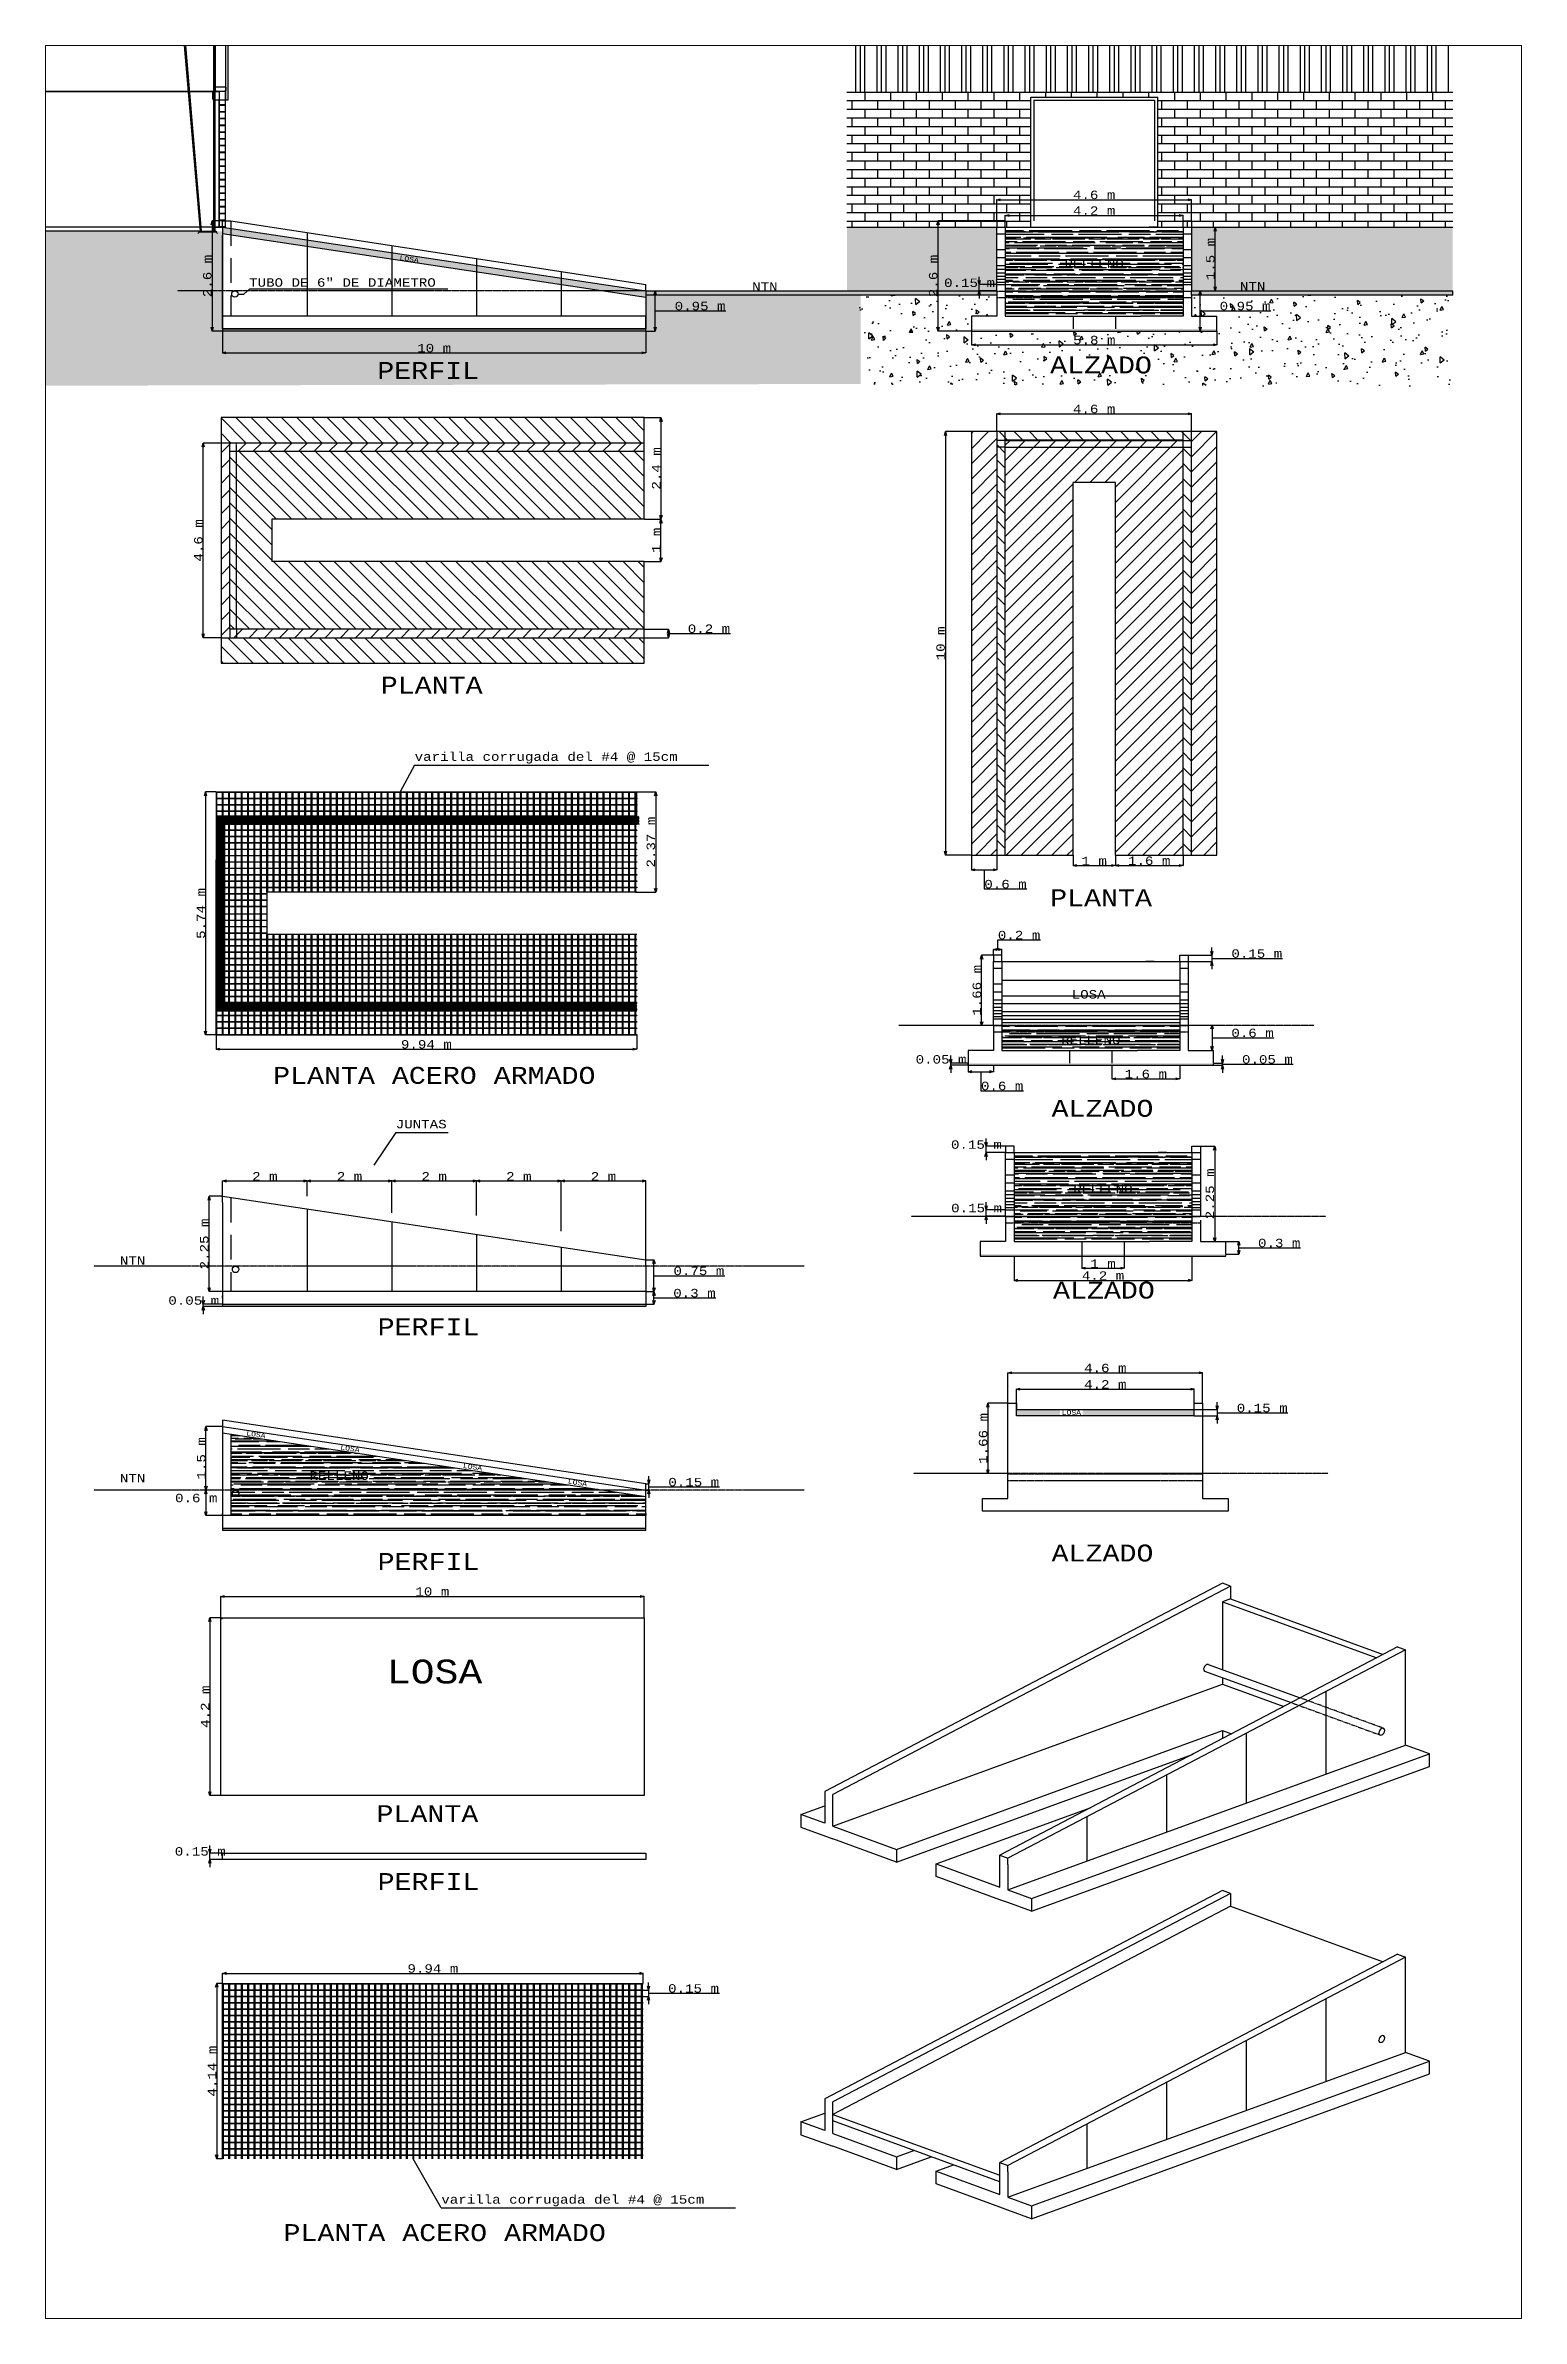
# Paper-space layout 'Presentación1' of a CAD drawing. Header units: metres. Extents: x 0 to 279, y 0 to 430.
# The model-space entities are those that its viewports show. They can reach past a viewport. Long polylines and large blocks are cut down to what shows.
import ezdxf

# ---------------------------------------------------------------- set-up
doc = ezdxf.new("R2010")
doc.units = ezdxf.units.M
doc.linetypes.add('DASHED2', pattern=[0.375, 0.25, -0.125])
for name, color, linetype in [('1- 09', 2, 'Continuous'), ('1- 1', 1, 'Continuous'), ('1- 2', 223, 'Continuous'), ('hatch', 9, 'Continuous')]:
    doc.layers.add(name, color=color, linetype=linetype)
doc.layers.add('2', color=223, linetype='Continuous', lineweight=5)
doc.layers.add('3', color=3, linetype='Continuous', lineweight=30)
doc.styles.get("Standard").update_dxf_attribs({"font": 'cour.ttf', "height": 0.2})
doc.dimstyles.new('ISO-25 (Metros)', dxfattribs={"dimscale": 0.001, "dimtxt": 0.2, "dimasz": 90, "dimexe": 1.25, "dimexo": 0.625, "dimtad": 1, "dimtoh": 1, "dimdsep": 46, "dimtxsty": 'Standard', "dimblk": 'OPEN30', "dimcen": 2.5, "dimclrd": 220, "dimclre": 220, "dimclrt": 220, "dimadec": 0, "dimazin": 0, "dimtfac": 1, "dimtmove": 1, "dimatfit": 3, "dimfxl": 1, "dimarcsym": 0})

# ---------------------------------------------------------------- blocks, each defined once
blk = doc.blocks.new('_Open30')
at = {"color": 0, "linetype": 'ByBlock', "lineweight": -2}
for p, q in [((-1, 0.27), (0, 0)), ((0, 0), (-1, -0.27)), ((0, 0), (-1, 0))]:
    blk.add_line(p, q, dxfattribs=at)
blk = doc.blocks.new('*D9')
at = {"color": 220, "lineweight": -2, "transparency": 16777216}
for p, q in [((940.129, 798.519), (940.129, 798)), ((950.129, 798.519), (950.129, 798)), ((940.219, 798.001), (950.039, 798.001))]:
    blk.add_line(p, q, dxfattribs=at)
at = {"layer": 'Defpoints', "color": 0, "transparency": 16777216}
for p in [(940.129, 798.519), (950.129, 798.519), (950.129, 798.001)]:
    blk.add_point(p, dxfattribs=at)
at = {"color": 220, "lineweight": -2, "transparency": 16777216, "xscale": 0.09, "yscale": 0.09, "zscale": 0.09, "rotation": 180}
blk.add_blockref('_Open30', (940.129, 798.001), dxfattribs=at)
at = {"color": 220, "lineweight": -2, "transparency": 16777216, "xscale": 0.09, "yscale": 0.09, "zscale": 0.09}
blk.add_blockref('_Open30', (950.129, 798.001), dxfattribs=at)
at = {"color": 220, "transparency": 16777216, "insert": (945.129, 798.114), "char_height": 0.2, "attachment_point": 5}
blk.add_mtext('10 m', dxfattribs=at)
blk = doc.blocks.new('*D10')
at = {"color": 220, "lineweight": -2, "transparency": 16777216}
for p, q in [((940.128, 801.119), (939.883, 801.119)), ((939.884, 801.029), (939.884, 798.609)), ((940.128, 798.519), (939.883, 798.519))]:
    blk.add_line(p, q, dxfattribs=at)
at = {"layer": 'Defpoints', "color": 0, "transparency": 16777216}
for p in [(940.129, 801.119), (939.884, 798.519), (940.129, 798.519)]:
    blk.add_point(p, dxfattribs=at)
at = {"color": 220, "lineweight": -2, "transparency": 16777216, "xscale": 0.09, "yscale": 0.09, "zscale": 0.09}
for p, rotation in [((939.884, 801.119), 90), ((939.884, 798.519), 270)]:
    blk.add_blockref('_Open30', p, dxfattribs=dict(at, rotation=rotation))
at = {"color": 220, "transparency": 16777216, "insert": (939.771, 799.819), "char_height": 0.2, "attachment_point": 5, "rotation": 90}
blk.add_mtext('2.6 m', dxfattribs=at)
blk = doc.blocks.new('*D13')
at = {"color": 220, "lineweight": -2, "transparency": 16777216}
for p, q in [((940.13, 778.085), (940.13, 778.447)), ((940.22, 778.446), (942.04, 778.446)), ((942.13, 778.085), (942.13, 778.447))]:
    blk.add_line(p, q, dxfattribs=at)
at = {"layer": 'Defpoints', "color": 0, "transparency": 16777216}
for p in [(942.13, 778.446), (940.13, 778.084), (942.13, 778.084)]:
    blk.add_point(p, dxfattribs=at)
at = {"color": 220, "lineweight": -2, "transparency": 16777216, "xscale": 0.09, "yscale": 0.09, "zscale": 0.09, "rotation": 180}
blk.add_blockref('_Open30', (940.13, 778.446), dxfattribs=at)
at = {"color": 220, "lineweight": -2, "transparency": 16777216, "xscale": 0.09, "yscale": 0.09, "zscale": 0.09}
blk.add_blockref('_Open30', (942.13, 778.446), dxfattribs=at)
at = {"color": 220, "transparency": 16777216, "insert": (941.13, 778.556), "char_height": 0.2, "attachment_point": 5}
blk.add_mtext('2 m', dxfattribs=at)
blk = doc.blocks.new('*D14')
at = {"color": 220, "lineweight": -2, "transparency": 16777216}
for p, q in [((942.13, 778.085), (942.13, 778.447)), ((942.22, 778.446), (944.04, 778.446)), ((944.13, 778.085), (944.13, 778.447))]:
    blk.add_line(p, q, dxfattribs=at)
at = {"layer": 'Defpoints', "color": 0, "transparency": 16777216}
for p in [(944.13, 778.446), (942.13, 778.084), (944.13, 778.084)]:
    blk.add_point(p, dxfattribs=at)
at = {"color": 220, "lineweight": -2, "transparency": 16777216, "xscale": 0.09, "yscale": 0.09, "zscale": 0.09, "rotation": 180}
blk.add_blockref('_Open30', (942.13, 778.446), dxfattribs=at)
at = {"color": 220, "lineweight": -2, "transparency": 16777216, "xscale": 0.09, "yscale": 0.09, "zscale": 0.09}
blk.add_blockref('_Open30', (944.13, 778.446), dxfattribs=at)
at = {"color": 220, "transparency": 16777216, "insert": (943.13, 778.556), "char_height": 0.2, "attachment_point": 5}
blk.add_mtext('2 m', dxfattribs=at)
blk = doc.blocks.new('*D15')
at = {"color": 220, "lineweight": -2, "transparency": 16777216}
for p, q in [((944.13, 777.696), (944.13, 778.447)), ((944.22, 778.446), (946.04, 778.446)), ((946.13, 778.085), (946.13, 778.447))]:
    blk.add_line(p, q, dxfattribs=at)
at = {"layer": 'Defpoints', "color": 0, "transparency": 16777216}
for p in [(946.13, 778.446), (946.13, 778.084), (944.13, 777.695)]:
    blk.add_point(p, dxfattribs=at)
at = {"color": 220, "lineweight": -2, "transparency": 16777216, "xscale": 0.09, "yscale": 0.09, "zscale": 0.09, "rotation": 180}
blk.add_blockref('_Open30', (944.13, 778.446), dxfattribs=at)
at = {"color": 220, "lineweight": -2, "transparency": 16777216, "xscale": 0.09, "yscale": 0.09, "zscale": 0.09}
blk.add_blockref('_Open30', (946.13, 778.446), dxfattribs=at)
at = {"color": 220, "transparency": 16777216, "insert": (945.13, 778.556), "char_height": 0.2, "attachment_point": 5}
blk.add_mtext('2 m', dxfattribs=at)
blk = doc.blocks.new('*D16')
at = {"color": 220, "lineweight": -2, "transparency": 16777216}
for p, q in [((946.13, 777.634), (946.13, 778.447)), ((946.22, 778.446), (948.04, 778.446)), ((948.13, 778.085), (948.13, 778.447))]:
    blk.add_line(p, q, dxfattribs=at)
at = {"layer": 'Defpoints', "color": 0, "transparency": 16777216}
for p in [(948.13, 778.446), (948.13, 778.084), (946.13, 777.634)]:
    blk.add_point(p, dxfattribs=at)
at = {"color": 220, "lineweight": -2, "transparency": 16777216, "xscale": 0.09, "yscale": 0.09, "zscale": 0.09, "rotation": 180}
blk.add_blockref('_Open30', (946.13, 778.446), dxfattribs=at)
at = {"color": 220, "lineweight": -2, "transparency": 16777216, "xscale": 0.09, "yscale": 0.09, "zscale": 0.09}
blk.add_blockref('_Open30', (948.13, 778.446), dxfattribs=at)
at = {"color": 220, "transparency": 16777216, "insert": (947.13, 778.556), "char_height": 0.2, "attachment_point": 5}
blk.add_mtext('2 m', dxfattribs=at)
blk = doc.blocks.new('*D17')
at = {"color": 220, "lineweight": -2, "transparency": 16777216}
for p, q in [((948.13, 777.264), (948.13, 778.447)), ((948.22, 778.446), (950.04, 778.446)), ((950.13, 776.585), (950.13, 778.447))]:
    blk.add_line(p, q, dxfattribs=at)
at = {"layer": 'Defpoints', "color": 0, "transparency": 16777216}
for p in [(950.13, 778.446), (948.13, 777.263), (950.13, 776.584)]:
    blk.add_point(p, dxfattribs=at)
at = {"color": 220, "lineweight": -2, "transparency": 16777216, "xscale": 0.09, "yscale": 0.09, "zscale": 0.09, "rotation": 180}
blk.add_blockref('_Open30', (948.13, 778.446), dxfattribs=at)
at = {"color": 220, "lineweight": -2, "transparency": 16777216, "xscale": 0.09, "yscale": 0.09, "zscale": 0.09}
blk.add_blockref('_Open30', (950.13, 778.446), dxfattribs=at)
at = {"color": 220, "transparency": 16777216, "insert": (949.13, 778.556), "char_height": 0.2, "attachment_point": 5}
blk.add_mtext('2 m', dxfattribs=at)
blk = doc.blocks.new('*D18')
at = {"color": 220, "lineweight": -2, "transparency": 16777216}
for p, q in [((940.087, 768.131), (940.087, 768.638)), ((940.177, 768.636), (949.997, 768.636)), ((950.087, 768.131), (950.087, 768.638))]:
    blk.add_line(p, q, dxfattribs=at)
at = {"layer": 'Defpoints', "color": 0, "transparency": 16777216}
for p in [(950.087, 768.636), (940.087, 768.131), (950.087, 768.131)]:
    blk.add_point(p, dxfattribs=at)
at = {"color": 220, "lineweight": -2, "transparency": 16777216, "xscale": 0.09, "yscale": 0.09, "zscale": 0.09, "rotation": 180}
blk.add_blockref('_Open30', (940.087, 768.636), dxfattribs=at)
at = {"color": 220, "lineweight": -2, "transparency": 16777216, "xscale": 0.09, "yscale": 0.09, "zscale": 0.09}
blk.add_blockref('_Open30', (950.087, 768.636), dxfattribs=at)
at = {"color": 220, "transparency": 16777216, "insert": (945.087, 768.749), "char_height": 0.2, "attachment_point": 5}
blk.add_mtext('10 m', dxfattribs=at)
blk = doc.blocks.new('*D19')
at = {"color": 220, "lineweight": -2, "transparency": 16777216}
for p, q in [((940.086, 768.131), (939.83, 768.131)), ((939.831, 768.041), (939.831, 764.021)), ((940.086, 763.931), (939.83, 763.931))]:
    blk.add_line(p, q, dxfattribs=at)
at = {"layer": 'Defpoints', "color": 0, "transparency": 16777216}
for p in [(940.087, 768.131), (939.831, 763.931), (940.087, 763.931)]:
    blk.add_point(p, dxfattribs=at)
at = {"color": 220, "lineweight": -2, "transparency": 16777216, "xscale": 0.09, "yscale": 0.09, "zscale": 0.09}
for p, rotation in [((939.831, 768.131), 90), ((939.831, 763.931), 270)]:
    blk.add_blockref('_Open30', p, dxfattribs=dict(at, rotation=rotation))
at = {"color": 220, "transparency": 16777216, "insert": (939.718, 766.031), "char_height": 0.2, "attachment_point": 5, "rotation": 90}
blk.add_mtext('4.2 m', dxfattribs=at)
blk = doc.blocks.new('*D20')
at = {"color": 220, "lineweight": -2, "transparency": 16777216}
for p, q in [((940.13, 759.495), (940.13, 759.734)), ((940.22, 759.733), (949.98, 759.733)), ((950.07, 759.495), (950.07, 759.734))]:
    blk.add_line(p, q, dxfattribs=at)
at = {"layer": 'Defpoints', "color": 0, "transparency": 16777216}
for p in [(950.07, 759.733), (940.13, 759.494), (950.07, 759.494)]:
    blk.add_point(p, dxfattribs=at)
at = {"color": 220, "lineweight": -2, "transparency": 16777216, "xscale": 0.09, "yscale": 0.09, "zscale": 0.09, "rotation": 180}
blk.add_blockref('_Open30', (940.13, 759.733), dxfattribs=at)
at = {"color": 220, "lineweight": -2, "transparency": 16777216, "xscale": 0.09, "yscale": 0.09, "zscale": 0.09}
blk.add_blockref('_Open30', (950.07, 759.733), dxfattribs=at)
at = {"color": 220, "transparency": 16777216, "insert": (945.1, 759.846), "char_height": 0.2, "attachment_point": 5}
blk.add_mtext('9.94 m', dxfattribs=at)
blk = doc.blocks.new('*D21')
at = {"color": 220, "lineweight": -2, "transparency": 16777216}
for p, q in [((940.129, 759.494), (939.991, 759.494)), ((939.992, 759.404), (939.992, 755.444)), ((940.129, 755.354), (939.991, 755.354))]:
    blk.add_line(p, q, dxfattribs=at)
at = {"layer": 'Defpoints', "color": 0, "transparency": 16777216}
for p in [(940.13, 759.494), (939.992, 755.354), (940.13, 755.354)]:
    blk.add_point(p, dxfattribs=at)
at = {"color": 220, "lineweight": -2, "transparency": 16777216, "xscale": 0.09, "yscale": 0.09, "zscale": 0.09}
for p, rotation in [((939.992, 759.494), 90), ((939.992, 755.354), 270)]:
    blk.add_blockref('_Open30', p, dxfattribs=dict(at, rotation=rotation))
at = {"color": 220, "transparency": 16777216, "insert": (939.88, 757.424), "char_height": 0.2, "attachment_point": 5, "rotation": 90}
blk.add_mtext('4.14 m', dxfattribs=at)
blk = doc.blocks.new('*D22')
at = {"color": 220, "lineweight": -2, "transparency": 16777216}
for p, q in [((950.071, 759.338), (950.197, 759.338)), ((950.071, 759.188), (950.197, 759.188)), ((950.196, 759.428), (950.196, 759.518)), ((950.196, 759.338), (950.196, 759.188)), ((950.196, 759.338), (950.196, 759.188)), ((950.196, 759.263), (950.647, 759.263)), ((950.196, 759.098), (950.196, 759.008)), ((950.647, 759.263), (951.867, 759.263))]:
    blk.add_line(p, q, dxfattribs=at)
at = {"layer": 'Defpoints', "color": 0, "transparency": 16777216}
for p in [(950.07, 759.338), (950.07, 759.188), (950.196, 759.188)]:
    blk.add_point(p, dxfattribs=at)
at = {"color": 220, "lineweight": -2, "transparency": 16777216, "xscale": 0.09, "yscale": 0.09, "zscale": 0.09}
for p, rotation in [((950.196, 759.338), 270), ((950.196, 759.188), 90)]:
    blk.add_blockref('_Open30', p, dxfattribs=dict(at, rotation=rotation))
at = {"color": 220, "transparency": 16777216, "insert": (951.257, 759.376), "char_height": 0.2, "attachment_point": 5}
blk.add_mtext('0.15 m', dxfattribs=at)
blk = doc.blocks.new('*D23')
at = {"color": 220, "lineweight": -2, "transparency": 16777216}
for p, q in [((940.129, 762.574), (939.83, 762.574)), ((940.129, 762.424), (939.83, 762.424)), ((939.831, 762.664), (939.831, 762.754)), ((939.831, 762.424), (939.831, 762.574)), ((939.831, 762.424), (939.831, 762.574)), ((939.831, 762.334), (939.831, 762.244))]:
    blk.add_line(p, q, dxfattribs=at)
at = {"layer": 'Defpoints', "color": 0, "transparency": 16777216}
for p in [(939.831, 762.574), (940.13, 762.574), (940.13, 762.424)]:
    blk.add_point(p, dxfattribs=at)
at = {"color": 220, "lineweight": -2, "transparency": 16777216, "xscale": 0.09, "yscale": 0.09, "zscale": 0.09}
for p, rotation in [((939.831, 762.574), 270), ((939.831, 762.424), 90)]:
    blk.add_blockref('_Open30', p, dxfattribs=dict(at, rotation=rotation))
at = {"color": 220, "transparency": 16777216, "insert": (939.604, 762.612), "char_height": 0.2, "attachment_point": 5}
blk.add_mtext('0.15 m', dxfattribs=at)
blk = doc.blocks.new('*D28')
at = {"color": 220, "lineweight": -2, "transparency": 16777216}
for p, q in [((950.13, 799.469), (950.352, 799.469)), ((950.351, 798.609), (950.351, 799.379)), ((950.351, 798.994), (950.802, 798.994)), ((950.802, 798.994), (952.022, 798.994)), ((950.13, 798.519), (950.352, 798.519))]:
    blk.add_line(p, q, dxfattribs=at)
at = {"layer": 'Defpoints', "color": 0, "transparency": 16777216}
for p in [(950.129, 799.469), (950.351, 799.469), (950.129, 798.519)]:
    blk.add_point(p, dxfattribs=at)
at = {"color": 220, "lineweight": -2, "transparency": 16777216, "xscale": 0.09, "yscale": 0.09, "zscale": 0.09}
for p, rotation in [((950.351, 799.469), 90), ((950.351, 798.519), 270)]:
    blk.add_blockref('_Open30', p, dxfattribs=dict(at, rotation=rotation))
at = {"color": 220, "transparency": 16777216, "insert": (951.412, 799.107), "char_height": 0.2, "attachment_point": 5}
blk.add_mtext('0.95 m', dxfattribs=at)
blk = doc.blocks.new('*D34')
at = {"color": 220, "lineweight": -2, "transparency": 16777216}
for p, q in [((939.676, 775.624), (939.676, 775.714)), ((940.129, 775.534), (939.675, 775.534)), ((940.129, 775.484), (939.675, 775.484)), ((939.676, 775.484), (939.676, 775.534)), ((939.676, 775.484), (939.676, 775.534)), ((939.676, 775.394), (939.676, 775.304))]:
    blk.add_line(p, q, dxfattribs=at)
at = {"layer": 'Defpoints', "color": 0, "transparency": 16777216}
for p in [(939.676, 775.534), (940.13, 775.534), (940.13, 775.484)]:
    blk.add_point(p, dxfattribs=at)
at = {"color": 220, "lineweight": -2, "transparency": 16777216, "xscale": 0.09, "yscale": 0.09, "zscale": 0.09}
for p, rotation in [((939.676, 775.534), 270), ((939.676, 775.484), 90)]:
    blk.add_blockref('_Open30', p, dxfattribs=dict(at, rotation=rotation))
at = {"color": 220, "transparency": 16777216, "insert": (939.45, 775.622), "char_height": 0.2, "attachment_point": 5}
blk.add_mtext('0.05 m', dxfattribs=at)
blk = doc.blocks.new('*D35')
at = {"color": 220, "lineweight": -2, "transparency": 16777216}
for p, q in [((950.131, 775.834), (950.324, 775.834)), ((950.323, 775.624), (950.323, 775.744)), ((950.131, 775.534), (950.324, 775.534)), ((950.323, 775.684), (950.774, 775.684)), ((950.774, 775.684), (951.784, 775.684))]:
    blk.add_line(p, q, dxfattribs=at)
at = {"layer": 'Defpoints', "color": 0, "transparency": 16777216}
for p in [(950.13, 775.834), (950.323, 775.834), (950.13, 775.534)]:
    blk.add_point(p, dxfattribs=at)
at = {"color": 220, "lineweight": -2, "transparency": 16777216, "xscale": 0.09, "yscale": 0.09, "zscale": 0.09}
for p, rotation in [((950.323, 775.834), 90), ((950.323, 775.534), 270)]:
    blk.add_blockref('_Open30', p, dxfattribs=dict(at, rotation=rotation))
at = {"color": 220, "transparency": 16777216, "insert": (951.279, 775.797), "char_height": 0.2, "attachment_point": 5}
blk.add_mtext('0.3 m', dxfattribs=at)
blk = doc.blocks.new('*D36')
at = {"color": 220, "lineweight": -2, "transparency": 16777216}
for p, q in [((950.131, 776.584), (950.324, 776.584)), ((950.323, 775.924), (950.323, 776.494)), ((950.131, 775.834), (950.324, 775.834)), ((950.323, 776.209), (950.774, 776.209)), ((950.774, 776.209), (951.994, 776.209))]:
    blk.add_line(p, q, dxfattribs=at)
at = {"layer": 'Defpoints', "color": 0, "transparency": 16777216}
for p in [(950.13, 776.584), (950.323, 776.584), (950.13, 775.834)]:
    blk.add_point(p, dxfattribs=at)
at = {"color": 220, "lineweight": -2, "transparency": 16777216, "xscale": 0.09, "yscale": 0.09, "zscale": 0.09}
for p, rotation in [((950.323, 776.584), 90), ((950.323, 775.834), 270)]:
    blk.add_blockref('_Open30', p, dxfattribs=dict(at, rotation=rotation))
at = {"color": 220, "transparency": 16777216, "insert": (951.384, 776.322), "char_height": 0.2, "attachment_point": 5}
blk.add_mtext('0.75 m', dxfattribs=at)
blk = doc.blocks.new('*D37')
at = {"color": 220, "lineweight": -2, "transparency": 16777216}
for p, q in [((940.129, 778.084), (939.811, 778.084)), ((939.812, 775.924), (939.812, 777.994)), ((940.129, 775.834), (939.811, 775.834))]:
    blk.add_line(p, q, dxfattribs=at)
at = {"layer": 'Defpoints', "color": 0, "transparency": 16777216}
for p in [(939.812, 778.084), (940.13, 778.084), (940.13, 775.834)]:
    blk.add_point(p, dxfattribs=at)
at = {"color": 220, "lineweight": -2, "transparency": 16777216, "xscale": 0.09, "yscale": 0.09, "zscale": 0.09}
for p, rotation in [((939.812, 778.084), 90), ((939.812, 775.834), 270)]:
    blk.add_blockref('_Open30', p, dxfattribs=dict(at, rotation=rotation))
at = {"color": 220, "transparency": 16777216, "insert": (939.699, 776.959), "char_height": 0.2, "attachment_point": 5, "rotation": 90}
blk.add_mtext('2.25 m', dxfattribs=at)
blk = doc.blocks.new('*D38')
at = {"color": 220, "lineweight": -2, "transparency": 16777216}
for p, q in [((950.201, 771.385), (950.201, 771.475)), ((950.131, 771.295), (950.202, 771.295)), ((950.131, 771.145), (950.202, 771.145)), ((950.201, 771.145), (950.201, 771.295)), ((950.201, 771.145), (950.201, 771.295)), ((950.201, 771.22), (950.652, 771.22)), ((950.201, 771.055), (950.201, 770.965)), ((950.652, 771.22), (951.872, 771.22))]:
    blk.add_line(p, q, dxfattribs=at)
at = {"layer": 'Defpoints', "color": 0, "transparency": 16777216}
for p in [(950.13, 771.295), (950.13, 771.145), (950.201, 771.295)]:
    blk.add_point(p, dxfattribs=at)
at = {"color": 220, "lineweight": -2, "transparency": 16777216, "xscale": 0.09, "yscale": 0.09, "zscale": 0.09}
for p, rotation in [((950.201, 771.295), 270), ((950.201, 771.145), 90)]:
    blk.add_blockref('_Open30', p, dxfattribs=dict(at, rotation=rotation))
at = {"color": 220, "transparency": 16777216, "insert": (951.262, 771.333), "char_height": 0.2, "attachment_point": 5}
blk.add_mtext('0.15 m', dxfattribs=at)
blk = doc.blocks.new('*D39')
at = {"color": 220, "lineweight": -2, "transparency": 16777216}
for p, q in [((940.129, 772.645), (939.738, 772.645)), ((939.739, 771.235), (939.739, 772.555)), ((940.129, 771.145), (939.738, 771.145))]:
    blk.add_line(p, q, dxfattribs=at)
at = {"layer": 'Defpoints', "color": 0, "transparency": 16777216}
for p in [(939.739, 772.645), (940.13, 772.645), (940.13, 771.145)]:
    blk.add_point(p, dxfattribs=at)
at = {"color": 220, "lineweight": -2, "transparency": 16777216, "xscale": 0.09, "yscale": 0.09, "zscale": 0.09}
for p, rotation in [((939.739, 772.645), 90), ((939.739, 771.145), 270)]:
    blk.add_blockref('_Open30', p, dxfattribs=dict(at, rotation=rotation))
at = {"color": 220, "transparency": 16777216, "insert": (939.628, 771.895), "char_height": 0.2, "attachment_point": 5, "rotation": 90}
blk.add_mtext('1.5 m', dxfattribs=at)
blk = doc.blocks.new('*D40')
at = {"color": 220, "lineweight": -2, "transparency": 16777216}
for p, q in [((940.129, 771.145), (939.734, 771.145)), ((939.736, 771.055), (939.736, 770.635)), ((940.129, 770.545), (939.734, 770.545))]:
    blk.add_line(p, q, dxfattribs=at)
at = {"layer": 'Defpoints', "color": 0, "transparency": 16777216}
for p in [(940.13, 771.145), (939.736, 770.545), (940.13, 770.545)]:
    blk.add_point(p, dxfattribs=at)
at = {"color": 220, "lineweight": -2, "transparency": 16777216, "xscale": 0.09, "yscale": 0.09, "zscale": 0.09}
for p, rotation in [((939.736, 771.145), 90), ((939.736, 770.545), 270)]:
    blk.add_blockref('_Open30', p, dxfattribs=dict(at, rotation=rotation))
at = {"color": 220, "transparency": 16777216, "insert": (939.509, 770.958), "char_height": 0.2, "attachment_point": 5}
blk.add_mtext('0.6 m', dxfattribs=at)
blk = doc.blocks.new('*D41')
at = {"color": 220, "lineweight": -2, "transparency": 16777216}
for p, q in [((958.421, 801.119), (957.032, 801.119)), ((957.033, 798.609), (957.033, 801.029)), ((957.821, 798.519), (957.032, 798.519))]:
    blk.add_line(p, q, dxfattribs=at)
at = {"layer": 'Defpoints', "color": 0, "transparency": 16777216}
for p in [(957.033, 801.119), (958.422, 801.119), (957.822, 798.519)]:
    blk.add_point(p, dxfattribs=at)
at = {"color": 220, "lineweight": -2, "transparency": 16777216, "xscale": 0.09, "yscale": 0.09, "zscale": 0.09}
for p, rotation in [((957.033, 801.119), 90), ((957.033, 798.519), 270)]:
    blk.add_blockref('_Open30', p, dxfattribs=dict(at, rotation=rotation))
at = {"color": 220, "transparency": 16777216, "insert": (956.92, 799.819), "char_height": 0.2, "attachment_point": 5, "rotation": 90}
blk.add_mtext('2.6 m', dxfattribs=at)
blk = doc.blocks.new('*D42')
at = {"color": 220, "lineweight": -2, "transparency": 16777216}
for p, q in [((957.827, 798.519), (957.827, 798.19)), ((963.622, 798.519), (963.622, 798.19)), ((957.917, 798.191), (963.532, 798.191))]:
    blk.add_line(p, q, dxfattribs=at)
at = {"layer": 'Defpoints', "color": 0, "transparency": 16777216}
for p in [(957.827, 798.519), (963.622, 798.519), (963.622, 798.191)]:
    blk.add_point(p, dxfattribs=at)
at = {"color": 220, "lineweight": -2, "transparency": 16777216, "xscale": 0.09, "yscale": 0.09, "zscale": 0.09, "rotation": 180}
blk.add_blockref('_Open30', (957.827, 798.191), dxfattribs=at)
at = {"color": 220, "lineweight": -2, "transparency": 16777216, "xscale": 0.09, "yscale": 0.09, "zscale": 0.09}
blk.add_blockref('_Open30', (963.622, 798.191), dxfattribs=at)
at = {"color": 220, "transparency": 16777216, "insert": (960.724, 798.304), "char_height": 0.2, "attachment_point": 5}
blk.add_mtext('5.8 m', dxfattribs=at)
blk = doc.blocks.new('*D43')
at = {"color": 220, "lineweight": -2, "transparency": 16777216}
for p, q in [((963.022, 799.469), (963.227, 799.469)), ((963.226, 798.609), (963.226, 799.379)), ((963.226, 798.994), (963.677, 798.994)), ((963.677, 798.994), (964.897, 798.994)), ((962.822, 798.519), (963.227, 798.519))]:
    blk.add_line(p, q, dxfattribs=at)
at = {"layer": 'Defpoints', "color": 0, "transparency": 16777216}
for p in [(963.022, 799.469), (963.226, 799.469), (962.822, 798.519)]:
    blk.add_point(p, dxfattribs=at)
at = {"color": 220, "lineweight": -2, "transparency": 16777216, "xscale": 0.09, "yscale": 0.09, "zscale": 0.09}
for p, rotation in [((963.226, 799.469), 90), ((963.226, 798.519), 270)]:
    blk.add_blockref('_Open30', p, dxfattribs=dict(at, rotation=rotation))
at = {"color": 220, "transparency": 16777216, "insert": (964.287, 799.107), "char_height": 0.2, "attachment_point": 5}
blk.add_mtext('0.95 m', dxfattribs=at)
blk = doc.blocks.new('*D44')
at = {"color": 220, "lineweight": -2, "transparency": 16777216}
for p, q in [((963.022, 800.969), (963.583, 800.969)), ((963.582, 799.559), (963.582, 800.879)), ((963.022, 799.469), (963.583, 799.469))]:
    blk.add_line(p, q, dxfattribs=at)
at = {"layer": 'Defpoints', "color": 0, "transparency": 16777216}
for p in [(963.022, 800.969), (963.582, 800.969), (963.022, 799.469)]:
    blk.add_point(p, dxfattribs=at)
at = {"color": 220, "lineweight": -2, "transparency": 16777216, "xscale": 0.09, "yscale": 0.09, "zscale": 0.09}
for p, rotation in [((963.582, 800.969), 90), ((963.582, 799.469), 270)]:
    blk.add_blockref('_Open30', p, dxfattribs=dict(at, rotation=rotation))
at = {"color": 220, "transparency": 16777216, "insert": (963.47, 800.219), "char_height": 0.2, "attachment_point": 5, "rotation": 90}
blk.add_mtext('1.5 m', dxfattribs=at)
blk = doc.blocks.new('*D45')
at = {"color": 220, "lineweight": -2, "transparency": 16777216}
for p, q in [((958.622, 801.12), (958.622, 801.251)), ((958.712, 801.25), (962.732, 801.25)), ((962.822, 801.12), (962.822, 801.251))]:
    blk.add_line(p, q, dxfattribs=at)
at = {"layer": 'Defpoints', "color": 0, "transparency": 16777216}
for p in [(958.622, 801.119), (962.822, 801.25), (962.822, 801.119)]:
    blk.add_point(p, dxfattribs=at)
at = {"color": 220, "lineweight": -2, "transparency": 16777216, "xscale": 0.09, "yscale": 0.09, "zscale": 0.09, "rotation": 180}
blk.add_blockref('_Open30', (958.622, 801.25), dxfattribs=at)
at = {"color": 220, "lineweight": -2, "transparency": 16777216, "xscale": 0.09, "yscale": 0.09, "zscale": 0.09}
blk.add_blockref('_Open30', (962.822, 801.25), dxfattribs=at)
at = {"color": 220, "transparency": 16777216, "insert": (960.722, 801.363), "char_height": 0.2, "attachment_point": 5}
blk.add_mtext('4.2 m', dxfattribs=at)
blk = doc.blocks.new('*D46')
at = {"color": 220, "lineweight": -2, "transparency": 16777216}
for p, q in [((958.422, 801.12), (958.422, 801.621)), ((958.512, 801.62), (962.932, 801.62)), ((963.022, 801.12), (963.022, 801.621))]:
    blk.add_line(p, q, dxfattribs=at)
at = {"layer": 'Defpoints', "color": 0, "transparency": 16777216}
for p in [(963.022, 801.62), (958.422, 801.119), (963.022, 801.119)]:
    blk.add_point(p, dxfattribs=at)
at = {"color": 220, "lineweight": -2, "transparency": 16777216, "xscale": 0.09, "yscale": 0.09, "zscale": 0.09, "rotation": 180}
blk.add_blockref('_Open30', (958.422, 801.62), dxfattribs=at)
at = {"color": 220, "lineweight": -2, "transparency": 16777216, "xscale": 0.09, "yscale": 0.09, "zscale": 0.09}
blk.add_blockref('_Open30', (963.022, 801.62), dxfattribs=at)
at = {"color": 220, "transparency": 16777216, "insert": (960.722, 801.733), "char_height": 0.2, "attachment_point": 5}
blk.add_mtext('4.6 m', dxfattribs=at)
blk = doc.blocks.new('*D67')
at = {"color": 220, "lineweight": -2, "transparency": 16777216}
for p, q in [((958.421, 799.619), (958.002, 799.619)), ((958.421, 799.469), (958.002, 799.469)), ((958.003, 799.709), (958.003, 799.799)), ((958.003, 799.469), (958.003, 799.619)), ((958.003, 799.469), (958.003, 799.619)), ((958.003, 799.379), (958.003, 799.289))]:
    blk.add_line(p, q, dxfattribs=at)
at = {"layer": 'Defpoints', "color": 0, "transparency": 16777216}
for p in [(958.003, 799.619), (958.422, 799.619), (958.422, 799.469)]:
    blk.add_point(p, dxfattribs=at)
at = {"color": 220, "lineweight": -2, "transparency": 16777216, "xscale": 0.09, "yscale": 0.09, "zscale": 0.09}
for p, rotation in [((958.003, 799.619), 270), ((958.003, 799.469), 90)]:
    blk.add_blockref('_Open30', p, dxfattribs=dict(at, rotation=rotation))
at = {"color": 220, "transparency": 16777216, "insert": (957.777, 799.657), "char_height": 0.2, "attachment_point": 5}
blk.add_mtext('0.15 m', dxfattribs=at)
blk = doc.blocks.new('*D72')
at = {"color": 220, "lineweight": -2, "transparency": 16777216}
for p, q in [((958.422, 796.142), (958.422, 796.565)), ((958.512, 796.564), (962.932, 796.564)), ((963.022, 796.142), (963.022, 796.565))]:
    blk.add_line(p, q, dxfattribs=at)
at = {"layer": 'Defpoints', "color": 0, "transparency": 16777216}
for p in [(958.422, 796.142), (963.022, 796.564), (963.022, 796.142)]:
    blk.add_point(p, dxfattribs=at)
at = {"color": 220, "lineweight": -2, "transparency": 16777216, "xscale": 0.09, "yscale": 0.09, "zscale": 0.09, "rotation": 180}
blk.add_blockref('_Open30', (958.422, 796.564), dxfattribs=at)
at = {"color": 220, "lineweight": -2, "transparency": 16777216, "xscale": 0.09, "yscale": 0.09, "zscale": 0.09}
blk.add_blockref('_Open30', (963.022, 796.564), dxfattribs=at)
at = {"color": 220, "transparency": 16777216, "insert": (960.722, 796.677), "char_height": 0.2, "attachment_point": 5}
blk.add_mtext('4.6 m', dxfattribs=at)
blk = doc.blocks.new('*D73')
at = {"color": 220, "lineweight": -2, "transparency": 16777216}
for p, q in [((960.222, 786.141), (960.222, 785.895)), ((961.222, 786.141), (961.222, 785.895)), ((960.312, 785.896), (961.132, 785.896))]:
    blk.add_line(p, q, dxfattribs=at)
at = {"layer": 'Defpoints', "color": 0, "transparency": 16777216}
for p in [(960.222, 786.142), (961.222, 786.142), (961.222, 785.896)]:
    blk.add_point(p, dxfattribs=at)
at = {"color": 220, "lineweight": -2, "transparency": 16777216, "xscale": 0.09, "yscale": 0.09, "zscale": 0.09, "rotation": 180}
blk.add_blockref('_Open30', (960.222, 785.896), dxfattribs=at)
at = {"color": 220, "lineweight": -2, "transparency": 16777216, "xscale": 0.09, "yscale": 0.09, "zscale": 0.09}
blk.add_blockref('_Open30', (961.222, 785.896), dxfattribs=at)
at = {"color": 220, "transparency": 16777216, "insert": (960.722, 786.005), "char_height": 0.2, "attachment_point": 5}
blk.add_mtext('1 m', dxfattribs=at)
blk = doc.blocks.new('*D78')
at = {"color": 220, "lineweight": -2, "transparency": 16777216}
for p, q in [((940.094, 795.874), (939.671, 795.874)), ((939.672, 791.364), (939.672, 795.784)), ((940.094, 791.274), (939.671, 791.274))]:
    blk.add_line(p, q, dxfattribs=at)
at = {"layer": 'Defpoints', "color": 0, "transparency": 16777216}
for p in [(939.672, 795.874), (940.094, 795.874), (940.094, 791.274)]:
    blk.add_point(p, dxfattribs=at)
at = {"color": 220, "lineweight": -2, "transparency": 16777216, "xscale": 0.09, "yscale": 0.09, "zscale": 0.09}
for p, rotation in [((939.672, 795.874), 90), ((939.672, 791.274), 270)]:
    blk.add_blockref('_Open30', p, dxfattribs=dict(at, rotation=rotation))
at = {"color": 220, "transparency": 16777216, "insert": (939.559, 793.574), "char_height": 0.2, "attachment_point": 5, "rotation": 90}
blk.add_mtext('4.6 m', dxfattribs=at)
blk = doc.blocks.new('*D79')
at = {"color": 220, "lineweight": -2, "transparency": 16777216}
for p, q in [((950.095, 794.074), (950.489, 794.074)), ((950.488, 793.164), (950.488, 793.984)), ((950.095, 793.074), (950.489, 793.074))]:
    blk.add_line(p, q, dxfattribs=at)
at = {"layer": 'Defpoints', "color": 0, "transparency": 16777216}
for p in [(950.094, 794.074), (950.488, 794.074), (950.094, 793.074)]:
    blk.add_point(p, dxfattribs=at)
at = {"color": 220, "lineweight": -2, "transparency": 16777216, "xscale": 0.09, "yscale": 0.09, "zscale": 0.09}
for p, rotation in [((950.488, 794.074), 90), ((950.488, 793.074), 270)]:
    blk.add_blockref('_Open30', p, dxfattribs=dict(at, rotation=rotation))
at = {"color": 220, "transparency": 16777216, "insert": (950.378, 793.574), "char_height": 0.2, "attachment_point": 5, "rotation": 90}
blk.add_mtext('1 m', dxfattribs=at)
blk = doc.blocks.new('*D80')
at = {"color": 220, "lineweight": -2, "transparency": 16777216}
for p, q in [((950.095, 796.474), (950.489, 796.474)), ((950.488, 796.384), (950.488, 794.164)), ((950.095, 794.074), (950.489, 794.074))]:
    blk.add_line(p, q, dxfattribs=at)
at = {"layer": 'Defpoints', "color": 0, "transparency": 16777216}
for p in [(950.094, 796.474), (950.094, 794.074), (950.488, 794.074)]:
    blk.add_point(p, dxfattribs=at)
at = {"color": 220, "lineweight": -2, "transparency": 16777216, "xscale": 0.09, "yscale": 0.09, "zscale": 0.09}
for p, rotation in [((950.488, 796.474), 90), ((950.488, 794.074), 270)]:
    blk.add_blockref('_Open30', p, dxfattribs=dict(at, rotation=rotation))
at = {"color": 220, "transparency": 16777216, "insert": (950.375, 795.274), "char_height": 0.2, "attachment_point": 5, "rotation": 90}
blk.add_mtext('2.4 m', dxfattribs=at)
blk = doc.blocks.new('*D81')
at = {"color": 220, "lineweight": -2, "transparency": 16777216}
for p, q in [((957.822, 786.141), (957.822, 785.792)), ((958.422, 786.141), (958.422, 785.792)), ((957.912, 785.793), (958.332, 785.793)), ((958.122, 785.793), (958.122, 785.342)), ((958.122, 785.342), (959.132, 785.342))]:
    blk.add_line(p, q, dxfattribs=at)
at = {"layer": 'Defpoints', "color": 0, "transparency": 16777216}
for p in [(957.822, 786.142), (958.422, 786.142), (958.422, 785.793)]:
    blk.add_point(p, dxfattribs=at)
at = {"color": 220, "lineweight": -2, "transparency": 16777216, "xscale": 0.09, "yscale": 0.09, "zscale": 0.09, "rotation": 180}
blk.add_blockref('_Open30', (957.822, 785.793), dxfattribs=at)
at = {"color": 220, "lineweight": -2, "transparency": 16777216, "xscale": 0.09, "yscale": 0.09, "zscale": 0.09}
blk.add_blockref('_Open30', (958.422, 785.793), dxfattribs=at)
at = {"color": 220, "transparency": 16777216, "insert": (958.627, 785.455), "char_height": 0.2, "attachment_point": 5}
blk.add_mtext('0.6 m', dxfattribs=at)
blk = doc.blocks.new('*D82')
at = {"color": 220, "lineweight": -2, "transparency": 16777216}
for p, q in [((961.222, 786.141), (961.222, 785.894)), ((962.822, 786.141), (962.822, 785.894)), ((961.312, 785.895), (962.732, 785.895))]:
    blk.add_line(p, q, dxfattribs=at)
at = {"layer": 'Defpoints', "color": 0, "transparency": 16777216}
for p in [(961.222, 786.142), (962.822, 786.142), (962.822, 785.895)]:
    blk.add_point(p, dxfattribs=at)
at = {"color": 220, "lineweight": -2, "transparency": 16777216, "xscale": 0.09, "yscale": 0.09, "zscale": 0.09, "rotation": 180}
blk.add_blockref('_Open30', (961.222, 785.895), dxfattribs=at)
at = {"color": 220, "lineweight": -2, "transparency": 16777216, "xscale": 0.09, "yscale": 0.09, "zscale": 0.09}
blk.add_blockref('_Open30', (962.822, 785.895), dxfattribs=at)
at = {"color": 220, "transparency": 16777216, "insert": (962.022, 786.008), "char_height": 0.2, "attachment_point": 5}
blk.add_mtext('1.6 m', dxfattribs=at)
blk = doc.blocks.new('*D83')
at = {"color": 220, "lineweight": -2, "transparency": 16777216}
for p, q in [((950.095, 791.474), (950.667, 791.474)), ((950.095, 791.274), (950.667, 791.274)), ((950.666, 791.384), (950.666, 791.364)), ((950.666, 791.374), (951.117, 791.374)), ((951.117, 791.374), (952.127, 791.374))]:
    blk.add_line(p, q, dxfattribs=at)
at = {"layer": 'Defpoints', "color": 0, "transparency": 16777216}
for p in [(950.094, 791.474), (950.094, 791.274), (950.666, 791.274)]:
    blk.add_point(p, dxfattribs=at)
at = {"color": 220, "lineweight": -2, "transparency": 16777216, "xscale": 0.09, "yscale": 0.09, "zscale": 0.09}
for p, rotation in [((950.666, 791.474), 90), ((950.666, 791.274), 270)]:
    blk.add_blockref('_Open30', p, dxfattribs=dict(at, rotation=rotation))
at = {"color": 220, "transparency": 16777216, "insert": (951.622, 791.487), "char_height": 0.2, "attachment_point": 5}
blk.add_mtext('0.2 m', dxfattribs=at)
blk = doc.blocks.new('*D87')
at = {"color": 220, "lineweight": -2, "transparency": 16777216}
for p, q in [((958.343, 783.779), (958.343, 783.913)), ((958.433, 783.912), (958.453, 783.912)), ((958.443, 783.912), (958.443, 784.138)), ((958.443, 784.138), (959.453, 784.138)), ((958.543, 783.779), (958.543, 783.913))]:
    blk.add_line(p, q, dxfattribs=at)
at = {"layer": 'Defpoints', "color": 0, "transparency": 16777216}
for p in [(958.343, 783.778), (958.543, 783.912), (958.543, 783.778)]:
    blk.add_point(p, dxfattribs=at)
at = {"color": 220, "lineweight": -2, "transparency": 16777216, "xscale": 0.09, "yscale": 0.09, "zscale": 0.09, "rotation": 180}
blk.add_blockref('_Open30', (958.343, 783.912), dxfattribs=at)
at = {"color": 220, "lineweight": -2, "transparency": 16777216, "xscale": 0.09, "yscale": 0.09, "zscale": 0.09}
blk.add_blockref('_Open30', (958.543, 783.912), dxfattribs=at)
at = {"color": 220, "transparency": 16777216, "insert": (958.948, 784.251), "char_height": 0.2, "attachment_point": 5}
blk.add_mtext('0.2 m', dxfattribs=at)
blk = doc.blocks.new('*D88')
at = {"color": 220, "lineweight": -2, "transparency": 16777216}
for p, q in [((962.943, 783.778), (963.504, 783.778)), ((963.503, 783.868), (963.503, 783.958)), ((963.503, 783.778), (963.503, 783.628)), ((963.503, 783.778), (963.503, 783.628)), ((962.943, 783.628), (963.504, 783.628)), ((963.503, 783.703), (963.954, 783.703)), ((963.503, 783.538), (963.503, 783.448)), ((963.954, 783.703), (965.174, 783.703))]:
    blk.add_line(p, q, dxfattribs=at)
at = {"layer": 'Defpoints', "color": 0, "transparency": 16777216}
for p in [(962.943, 783.778), (962.943, 783.628), (963.503, 783.628)]:
    blk.add_point(p, dxfattribs=at)
at = {"color": 220, "lineweight": -2, "transparency": 16777216, "xscale": 0.09, "yscale": 0.09, "zscale": 0.09}
for p, rotation in [((963.503, 783.778), 270), ((963.503, 783.628), 90)]:
    blk.add_blockref('_Open30', p, dxfattribs=dict(at, rotation=rotation))
at = {"color": 220, "transparency": 16777216, "insert": (964.564, 783.816), "char_height": 0.2, "attachment_point": 5}
blk.add_mtext('0.15 m', dxfattribs=at)
blk = doc.blocks.new('*D89')
at = {"color": 220, "lineweight": -2, "transparency": 16777216}
for p, q in [((962.944, 782.128), (963.508, 782.128)), ((963.506, 782.038), (963.506, 781.618)), ((963.506, 781.828), (963.957, 781.828)), ((963.957, 781.828), (964.968, 781.828)), ((962.943, 781.528), (963.508, 781.528))]:
    blk.add_line(p, q, dxfattribs=at)
at = {"layer": 'Defpoints', "color": 0, "transparency": 16777216}
for p in [(962.943, 782.128), (962.943, 781.528), (963.506, 781.528)]:
    blk.add_point(p, dxfattribs=at)
at = {"color": 220, "lineweight": -2, "transparency": 16777216, "xscale": 0.09, "yscale": 0.09, "zscale": 0.09}
for p, rotation in [((963.506, 782.128), 90), ((963.506, 781.528), 270)]:
    blk.add_blockref('_Open30', p, dxfattribs=dict(at, rotation=rotation))
at = {"color": 220, "transparency": 16777216, "insert": (964.463, 781.941), "char_height": 0.2, "attachment_point": 5}
blk.add_mtext('0.6 m', dxfattribs=at)
blk = doc.blocks.new('*D90')
at = {"color": 220, "lineweight": -2, "transparency": 16777216}
for p, q in [((963.543, 781.228), (963.755, 781.228)), ((963.543, 781.178), (963.755, 781.178)), ((963.754, 781.318), (963.754, 781.408)), ((963.754, 781.178), (963.754, 781.228)), ((963.754, 781.178), (963.754, 781.228)), ((963.754, 781.203), (964.205, 781.203)), ((963.754, 781.088), (963.754, 780.998)), ((964.205, 781.203), (965.425, 781.203))]:
    blk.add_line(p, q, dxfattribs=at)
at = {"layer": 'Defpoints', "color": 0, "transparency": 16777216}
for p in [(963.543, 781.228), (963.543, 781.178), (963.754, 781.228)]:
    blk.add_point(p, dxfattribs=at)
at = {"color": 220, "lineweight": -2, "transparency": 16777216, "xscale": 0.09, "yscale": 0.09, "zscale": 0.09}
for p, rotation in [((963.754, 781.228), 270), ((963.754, 781.178), 90)]:
    blk.add_blockref('_Open30', p, dxfattribs=dict(at, rotation=rotation))
at = {"color": 220, "transparency": 16777216, "insert": (964.815, 781.316), "char_height": 0.2, "attachment_point": 5}
blk.add_mtext('0.05 m', dxfattribs=at)
blk = doc.blocks.new('*D91')
at = {"color": 220, "lineweight": -2, "transparency": 16777216}
for p, q in [((961.141, 781.178), (961.141, 780.857)), ((962.743, 781.178), (962.743, 780.857)), ((961.231, 780.858), (962.653, 780.858))]:
    blk.add_line(p, q, dxfattribs=at)
at = {"layer": 'Defpoints', "color": 0, "transparency": 16777216}
for p in [(961.141, 781.178), (962.743, 781.178), (962.743, 780.858)]:
    blk.add_point(p, dxfattribs=at)
at = {"color": 220, "lineweight": -2, "transparency": 16777216, "xscale": 0.09, "yscale": 0.09, "zscale": 0.09, "rotation": 180}
blk.add_blockref('_Open30', (961.141, 780.858), dxfattribs=at)
at = {"color": 220, "lineweight": -2, "transparency": 16777216, "xscale": 0.09, "yscale": 0.09, "zscale": 0.09}
blk.add_blockref('_Open30', (962.743, 780.858), dxfattribs=at)
at = {"color": 220, "transparency": 16777216, "insert": (961.942, 780.971), "char_height": 0.2, "attachment_point": 5}
blk.add_mtext('1.6 m', dxfattribs=at)
blk = doc.blocks.new('*D92')
at = {"color": 220, "lineweight": -2, "transparency": 16777216}
for p, q in [((957.743, 781.178), (957.743, 781.025)), ((958.343, 781.178), (958.343, 781.025)), ((957.833, 781.027), (958.253, 781.027)), ((958.043, 781.027), (958.043, 780.576)), ((958.043, 780.576), (959.053, 780.576))]:
    blk.add_line(p, q, dxfattribs=at)
at = {"layer": 'Defpoints', "color": 0, "transparency": 16777216}
for p in [(957.743, 781.178), (958.343, 781.178), (958.343, 781.027)]:
    blk.add_point(p, dxfattribs=at)
at = {"color": 220, "lineweight": -2, "transparency": 16777216, "xscale": 0.09, "yscale": 0.09, "zscale": 0.09, "rotation": 180}
blk.add_blockref('_Open30', (957.743, 781.027), dxfattribs=at)
at = {"color": 220, "lineweight": -2, "transparency": 16777216, "xscale": 0.09, "yscale": 0.09, "zscale": 0.09}
blk.add_blockref('_Open30', (958.343, 781.027), dxfattribs=at)
at = {"color": 220, "transparency": 16777216, "insert": (958.548, 780.689), "char_height": 0.2, "attachment_point": 5}
blk.add_mtext('0.6 m', dxfattribs=at)
blk = doc.blocks.new('*D93')
at = {"color": 220, "lineweight": -2, "transparency": 16777216}
for p, q in [((957.742, 781.228), (957.331, 781.228)), ((957.742, 781.178), (957.331, 781.178)), ((957.332, 781.318), (957.332, 781.408)), ((957.332, 781.178), (957.332, 781.228)), ((957.332, 781.178), (957.332, 781.228)), ((957.332, 781.088), (957.332, 780.998))]:
    blk.add_line(p, q, dxfattribs=at)
at = {"layer": 'Defpoints', "color": 0, "transparency": 16777216}
for p in [(957.332, 781.228), (957.743, 781.228), (957.743, 781.178)]:
    blk.add_point(p, dxfattribs=at)
at = {"color": 220, "lineweight": -2, "transparency": 16777216, "xscale": 0.09, "yscale": 0.09, "zscale": 0.09}
for p, rotation in [((957.332, 781.228), 270), ((957.332, 781.178), 90)]:
    blk.add_blockref('_Open30', p, dxfattribs=dict(at, rotation=rotation))
at = {"color": 220, "transparency": 16777216, "insert": (957.105, 781.316), "char_height": 0.2, "attachment_point": 5}
blk.add_mtext('0.05 m', dxfattribs=at)
blk = doc.blocks.new('*D95')
at = {"color": 220, "lineweight": -2, "transparency": 16777216}
for p, q in [((958.342, 783.778), (958.063, 783.778)), ((958.064, 782.208), (958.064, 783.688)), ((958.342, 782.118), (958.063, 782.118))]:
    blk.add_line(p, q, dxfattribs=at)
at = {"layer": 'Defpoints', "color": 0, "transparency": 16777216}
for p in [(958.064, 783.778), (958.343, 783.778), (958.343, 782.118)]:
    blk.add_point(p, dxfattribs=at)
at = {"color": 220, "lineweight": -2, "transparency": 16777216, "xscale": 0.09, "yscale": 0.09, "zscale": 0.09}
for p, rotation in [((958.064, 783.778), 90), ((958.064, 782.118), 270)]:
    blk.add_blockref('_Open30', p, dxfattribs=dict(at, rotation=rotation))
at = {"color": 220, "transparency": 16777216, "insert": (957.951, 782.948), "char_height": 0.2, "attachment_point": 5, "rotation": 90}
blk.add_mtext('1.66 m', dxfattribs=at)
blk = doc.blocks.new('*D96')
at = {"color": 220, "lineweight": -2, "transparency": 16777216}
for p, q in [((958.63, 779.267), (958.166, 779.267)), ((958.63, 779.117), (958.166, 779.117)), ((958.167, 779.357), (958.167, 779.447)), ((958.167, 779.117), (958.167, 779.267)), ((958.167, 779.117), (958.167, 779.267)), ((958.167, 779.027), (958.167, 778.937))]:
    blk.add_line(p, q, dxfattribs=at)
at = {"layer": 'Defpoints', "color": 0, "transparency": 16777216}
for p in [(958.167, 779.267), (958.631, 779.267), (958.631, 779.117)]:
    blk.add_point(p, dxfattribs=at)
at = {"color": 220, "lineweight": -2, "transparency": 16777216, "xscale": 0.09, "yscale": 0.09, "zscale": 0.09}
for p, rotation in [((958.167, 779.267), 270), ((958.167, 779.117), 90)]:
    blk.add_blockref('_Open30', p, dxfattribs=dict(at, rotation=rotation))
at = {"color": 220, "transparency": 16777216, "insert": (957.94, 779.305), "char_height": 0.2, "attachment_point": 5}
blk.add_mtext('0.15 m', dxfattribs=at)
blk = doc.blocks.new('*D97')
at = {"color": 220, "lineweight": -2, "transparency": 16777216}
for p, q in [((963.231, 779.267), (963.571, 779.267)), ((963.569, 779.177), (963.569, 777.107)), ((963.231, 777.017), (963.571, 777.017))]:
    blk.add_line(p, q, dxfattribs=at)
at = {"layer": 'Defpoints', "color": 0, "transparency": 16777216}
for p in [(963.231, 779.267), (963.231, 777.017), (963.569, 777.017)]:
    blk.add_point(p, dxfattribs=at)
at = {"color": 220, "lineweight": -2, "transparency": 16777216, "xscale": 0.09, "yscale": 0.09, "zscale": 0.09}
for p, rotation in [((963.569, 779.267), 90), ((963.569, 777.017), 270)]:
    blk.add_blockref('_Open30', p, dxfattribs=dict(at, rotation=rotation))
at = {"color": 220, "transparency": 16777216, "insert": (963.456, 778.142), "char_height": 0.2, "attachment_point": 5, "rotation": 90}
blk.add_mtext('2.25 m', dxfattribs=at)
blk = doc.blocks.new('*D98')
at = {"color": 220, "lineweight": -2, "transparency": 16777216}
for p, q in [((963.831, 777.017), (964.138, 777.017)), ((964.137, 776.807), (964.137, 776.927)), ((964.137, 776.867), (964.588, 776.867)), ((964.588, 776.867), (965.598, 776.867)), ((963.831, 776.717), (964.138, 776.717))]:
    blk.add_line(p, q, dxfattribs=at)
at = {"layer": 'Defpoints', "color": 0, "transparency": 16777216}
for p in [(963.831, 777.017), (964.137, 777.017), (963.831, 776.717)]:
    blk.add_point(p, dxfattribs=at)
at = {"color": 220, "lineweight": -2, "transparency": 16777216, "xscale": 0.09, "yscale": 0.09, "zscale": 0.09}
for p, rotation in [((964.137, 777.017), 90), ((964.137, 776.717), 270)]:
    blk.add_blockref('_Open30', p, dxfattribs=dict(at, rotation=rotation))
at = {"color": 220, "transparency": 16777216, "insert": (965.093, 776.98), "char_height": 0.2, "attachment_point": 5}
blk.add_mtext('0.3 m', dxfattribs=at)
blk = doc.blocks.new('*D99')
at = {"color": 220, "lineweight": -2, "transparency": 16777216}
for p, q in [((960.431, 776.716), (960.431, 776.384)), ((960.521, 776.385), (961.341, 776.385)), ((961.431, 776.716), (961.431, 776.384))]:
    blk.add_line(p, q, dxfattribs=at)
at = {"layer": 'Defpoints', "color": 0, "transparency": 16777216}
for p in [(960.431, 776.717), (961.431, 776.717), (961.431, 776.385)]:
    blk.add_point(p, dxfattribs=at)
at = {"color": 220, "lineweight": -2, "transparency": 16777216, "xscale": 0.09, "yscale": 0.09, "zscale": 0.09, "rotation": 180}
blk.add_blockref('_Open30', (960.431, 776.385), dxfattribs=at)
at = {"color": 220, "lineweight": -2, "transparency": 16777216, "xscale": 0.09, "yscale": 0.09, "zscale": 0.09}
blk.add_blockref('_Open30', (961.431, 776.385), dxfattribs=at)
at = {"color": 220, "transparency": 16777216, "insert": (960.931, 776.495), "char_height": 0.2, "attachment_point": 5}
blk.add_mtext('1 m', dxfattribs=at)
blk = doc.blocks.new('*D100')
at = {"color": 220, "lineweight": -2, "transparency": 16777216}
for p, q in [((958.831, 776.666), (958.831, 776.098)), ((963.031, 776.666), (963.031, 776.098)), ((958.921, 776.099), (962.941, 776.099))]:
    blk.add_line(p, q, dxfattribs=at)
at = {"layer": 'Defpoints', "color": 0, "transparency": 16777216}
for p in [(958.831, 776.667), (963.031, 776.667), (963.031, 776.099)]:
    blk.add_point(p, dxfattribs=at)
at = {"color": 220, "lineweight": -2, "transparency": 16777216, "xscale": 0.09, "yscale": 0.09, "zscale": 0.09, "rotation": 180}
blk.add_blockref('_Open30', (958.831, 776.099), dxfattribs=at)
at = {"color": 220, "lineweight": -2, "transparency": 16777216, "xscale": 0.09, "yscale": 0.09, "zscale": 0.09}
blk.add_blockref('_Open30', (963.031, 776.099), dxfattribs=at)
at = {"color": 220, "transparency": 16777216, "insert": (960.931, 776.212), "char_height": 0.2, "attachment_point": 5}
blk.add_mtext('4.2 m', dxfattribs=at)
blk = doc.blocks.new('*D101')
at = {"color": 220, "lineweight": -2, "transparency": 16777216}
for p, q in [((958.171, 777.857), (958.171, 777.947)), ((958.63, 777.767), (958.169, 777.767)), ((958.63, 777.617), (958.169, 777.617)), ((958.171, 777.617), (958.171, 777.767)), ((958.171, 777.617), (958.171, 777.767)), ((958.171, 777.527), (958.171, 777.437))]:
    blk.add_line(p, q, dxfattribs=at)
at = {"layer": 'Defpoints', "color": 0, "transparency": 16777216}
for p in [(958.171, 777.767), (958.631, 777.767), (958.631, 777.617)]:
    blk.add_point(p, dxfattribs=at)
at = {"color": 220, "lineweight": -2, "transparency": 16777216, "xscale": 0.09, "yscale": 0.09, "zscale": 0.09}
for p, rotation in [((958.171, 777.767), 270), ((958.171, 777.617), 90)]:
    blk.add_blockref('_Open30', p, dxfattribs=dict(at, rotation=rotation))
at = {"color": 220, "transparency": 16777216, "insert": (957.944, 777.805), "char_height": 0.2, "attachment_point": 5}
blk.add_mtext('0.15 m', dxfattribs=at)
blk = doc.blocks.new('*D102')
at = {"color": 220, "lineweight": -2, "transparency": 16777216}
for p, q in [((958.885, 773.047), (958.885, 773.531)), ((958.975, 773.529), (962.995, 773.529)), ((963.085, 773.047), (963.085, 773.531))]:
    blk.add_line(p, q, dxfattribs=at)
at = {"layer": 'Defpoints', "color": 0, "transparency": 16777216}
for p in [(958.885, 773.046), (963.085, 773.529), (963.085, 773.046)]:
    blk.add_point(p, dxfattribs=at)
at = {"color": 220, "lineweight": -2, "transparency": 16777216, "xscale": 0.09, "yscale": 0.09, "zscale": 0.09, "rotation": 180}
blk.add_blockref('_Open30', (958.885, 773.529), dxfattribs=at)
at = {"color": 220, "lineweight": -2, "transparency": 16777216, "xscale": 0.09, "yscale": 0.09, "zscale": 0.09}
blk.add_blockref('_Open30', (963.085, 773.529), dxfattribs=at)
at = {"color": 220, "transparency": 16777216, "insert": (960.985, 773.642), "char_height": 0.2, "attachment_point": 5}
blk.add_mtext('4.2 m', dxfattribs=at)
blk = doc.blocks.new('*D103')
at = {"color": 220, "lineweight": -2, "transparency": 16777216}
for p, q in [((958.685, 773.197), (958.685, 773.916)), ((958.775, 773.915), (963.195, 773.915)), ((963.285, 773.197), (963.285, 773.916))]:
    blk.add_line(p, q, dxfattribs=at)
at = {"layer": 'Defpoints', "color": 0, "transparency": 16777216}
for p in [(963.285, 773.915), (958.685, 773.196), (963.285, 773.196)]:
    blk.add_point(p, dxfattribs=at)
at = {"color": 220, "lineweight": -2, "transparency": 16777216, "xscale": 0.09, "yscale": 0.09, "zscale": 0.09, "rotation": 180}
blk.add_blockref('_Open30', (958.685, 773.915), dxfattribs=at)
at = {"color": 220, "lineweight": -2, "transparency": 16777216, "xscale": 0.09, "yscale": 0.09, "zscale": 0.09}
blk.add_blockref('_Open30', (963.285, 773.915), dxfattribs=at)
at = {"color": 220, "transparency": 16777216, "insert": (960.985, 774.028), "char_height": 0.2, "attachment_point": 5}
blk.add_mtext('4.6 m', dxfattribs=at)
blk = doc.blocks.new('*D104')
at = {"color": 220, "lineweight": -2, "transparency": 16777216}
for p, q in [((963.086, 773.046), (963.631, 773.046)), ((963.629, 773.136), (963.629, 773.226)), ((963.629, 773.046), (963.629, 772.896)), ((963.629, 773.046), (963.629, 772.896)), ((963.086, 772.896), (963.631, 772.896)), ((963.629, 772.971), (964.081, 772.971)), ((963.629, 772.806), (963.629, 772.716)), ((964.081, 772.971), (965.301, 772.971))]:
    blk.add_line(p, q, dxfattribs=at)
at = {"layer": 'Defpoints', "color": 0, "transparency": 16777216}
for p in [(963.085, 773.046), (963.085, 772.896), (963.629, 772.896)]:
    blk.add_point(p, dxfattribs=at)
at = {"color": 220, "lineweight": -2, "transparency": 16777216, "xscale": 0.09, "yscale": 0.09, "zscale": 0.09}
for p, rotation in [((963.629, 773.046), 270), ((963.629, 772.896), 90)]:
    blk.add_blockref('_Open30', p, dxfattribs=dict(at, rotation=rotation))
at = {"color": 220, "transparency": 16777216, "insert": (964.691, 773.084), "char_height": 0.2, "attachment_point": 5}
blk.add_mtext('0.15 m', dxfattribs=at)
blk = doc.blocks.new('*D105')
at = {"color": 220, "lineweight": -2, "transparency": 16777216}
for p, q in [((958.685, 773.196), (958.212, 773.196)), ((958.213, 773.106), (958.213, 771.626)), ((958.685, 771.536), (958.212, 771.536))]:
    blk.add_line(p, q, dxfattribs=at)
at = {"layer": 'Defpoints', "color": 0, "transparency": 16777216}
for p in [(958.685, 773.196), (958.213, 771.536), (958.685, 771.536)]:
    blk.add_point(p, dxfattribs=at)
at = {"color": 220, "lineweight": -2, "transparency": 16777216, "xscale": 0.09, "yscale": 0.09, "zscale": 0.09}
for p, rotation in [((958.213, 773.196), 90), ((958.213, 771.536), 270)]:
    blk.add_blockref('_Open30', p, dxfattribs=dict(at, rotation=rotation))
at = {"color": 220, "transparency": 16777216, "insert": (958.1, 772.366), "char_height": 0.2, "attachment_point": 5, "rotation": 90}
blk.add_mtext('1.66 m', dxfattribs=at)
blk = doc.blocks.new('*D106')
at = {"color": 220, "lineweight": -2, "transparency": 16777216}
for p, q in [((957.821, 796.142), (957.206, 796.142)), ((957.207, 796.052), (957.207, 786.232)), ((957.821, 786.142), (957.206, 786.142))]:
    blk.add_line(p, q, dxfattribs=at)
at = {"layer": 'Defpoints', "color": 0, "transparency": 16777216}
for p in [(957.822, 796.142), (957.207, 786.142), (957.822, 786.142)]:
    blk.add_point(p, dxfattribs=at)
at = {"color": 220, "lineweight": -2, "transparency": 16777216, "xscale": 0.09, "yscale": 0.09, "zscale": 0.09}
for p, rotation in [((957.207, 796.142), 90), ((957.207, 786.142), 270)]:
    blk.add_blockref('_Open30', p, dxfattribs=dict(at, rotation=rotation))
at = {"color": 220, "transparency": 16777216, "insert": (957.094, 791.142), "char_height": 0.2, "attachment_point": 5, "rotation": 90}
blk.add_mtext('10 m', dxfattribs=at)
blk = doc.blocks.new('*D107')
at = {"color": 220, "lineweight": -2, "transparency": 16777216}
for p, q in [((939.975, 787.634), (939.728, 787.634)), ((939.729, 787.544), (939.729, 781.984)), ((939.975, 781.894), (939.728, 781.894))]:
    blk.add_line(p, q, dxfattribs=at)
at = {"layer": 'Defpoints', "color": 0, "transparency": 16777216}
for p in [(939.976, 787.634), (939.729, 781.894), (939.976, 781.894)]:
    blk.add_point(p, dxfattribs=at)
at = {"color": 220, "lineweight": -2, "transparency": 16777216, "xscale": 0.09, "yscale": 0.09, "zscale": 0.09}
for p, rotation in [((939.729, 787.634), 90), ((939.729, 781.894), 270)]:
    blk.add_blockref('_Open30', p, dxfattribs=dict(at, rotation=rotation))
at = {"color": 220, "transparency": 16777216, "insert": (939.619, 784.764), "char_height": 0.2, "attachment_point": 5, "rotation": 90}
blk.add_mtext('5.74 m', dxfattribs=at)
blk = doc.blocks.new('*D108')
at = {"color": 220, "lineweight": -2, "transparency": 16777216}
for p, q in [((949.916, 787.634), (950.364, 787.634)), ((950.363, 787.544), (950.363, 785.354)), ((949.889, 785.264), (950.364, 785.264))]:
    blk.add_line(p, q, dxfattribs=at)
at = {"layer": 'Defpoints', "color": 0, "transparency": 16777216}
for p in [(949.916, 787.634), (949.889, 785.264), (950.363, 785.264)]:
    blk.add_point(p, dxfattribs=at)
at = {"color": 220, "lineweight": -2, "transparency": 16777216, "xscale": 0.09, "yscale": 0.09, "zscale": 0.09}
for p, rotation in [((950.363, 787.634), 90), ((950.363, 785.264), 270)]:
    blk.add_blockref('_Open30', p, dxfattribs=dict(at, rotation=rotation))
at = {"color": 220, "transparency": 16777216, "insert": (950.25, 786.449), "char_height": 0.2, "attachment_point": 5, "rotation": 90}
blk.add_mtext('2.37 m', dxfattribs=at)
blk = doc.blocks.new('*D109')
at = {"color": 220, "lineweight": -2, "transparency": 16777216}
for p, q in [((939.976, 781.894), (939.976, 781.556)), ((949.916, 781.894), (949.916, 781.556)), ((940.066, 781.558), (949.826, 781.558))]:
    blk.add_line(p, q, dxfattribs=at)
at = {"layer": 'Defpoints', "color": 0, "transparency": 16777216}
for p in [(939.976, 781.894), (949.916, 781.894), (949.916, 781.558)]:
    blk.add_point(p, dxfattribs=at)
at = {"color": 220, "lineweight": -2, "transparency": 16777216, "xscale": 0.09, "yscale": 0.09, "zscale": 0.09, "rotation": 180}
blk.add_blockref('_Open30', (939.976, 781.558), dxfattribs=at)
at = {"color": 220, "lineweight": -2, "transparency": 16777216, "xscale": 0.09, "yscale": 0.09, "zscale": 0.09}
blk.add_blockref('_Open30', (949.916, 781.558), dxfattribs=at)
at = {"color": 220, "transparency": 16777216, "insert": (944.946, 781.671), "char_height": 0.2, "attachment_point": 5}
blk.add_mtext('9.94 m', dxfattribs=at)

msp = doc.modelspace()

# ---------------------------------------------------------------- hatches: boundary and pattern name
h = msp.add_hatch()
h.set_pattern_fill('GOST_GROUND', color=256, scale=0.05, angle=45)
h.set_pattern_definition([(90, (-10.9073, 0), (0.5, 0.5), [1]), (90, (-10.80124, 0.10607), (0.5, 0.5), [1]), (90, (-10.69517, 0.21213), (0.5, 0.5), [1])])
h.paths.add_polyline_path([(969.194, 811.877), (954.88, 811.877), (954.88, 804.163), (969.194, 804.163)])
h = msp.add_hatch()
h.set_pattern_fill('AR-BRSTD', color=1, scale=0.003)
h.set_pattern_definition([(0, (-10.9073, 0), (0, 0.2032254), []), (90, (-10.9073, 0), (-0.3048, 0.2032254), [0.2032254, -0.2032254])])
h.paths.add_polyline_path([(959.222, 803.969), (959.222, 804.044), (962.222, 804.044), (962.222, 800.969), (969.194, 800.969), (969.194, 804.169), (954.88, 804.169), (954.88, 800.969), (959.222, 800.969)])
at = {"linetype": 'DASHED2', "true_color": 0x636466}
h = msp.add_hatch(dxfattribs=at)
h.set_pattern_fill('AR-CONC', color=251, scale=0.0001, angle=20)
h.set_pattern_definition([(70, (0, 0), (0.01766490774, 0.00473329855), [0.001905, -0.020955]), (15, (0, 0), (-0.00984632726, 0.01674807476), [0.001524, -0.01676405842]), (120.4514447, (0.001472, 0.000394), (0.0078185807, 0.02148137256), [0.00161900088, -0.01780902446]), (66.1842, (-0.001737, 0.004774), (0.02691102974, 0.0053207627), [0.0028575, -0.0314325]), (116.6355576, (0.000505, 0.005217), (0.01384621943, 0.03137014994), [0.0024285023, -0.0267135608]), (11.1841512, (-0.001737, 0.004774), (0.01384621943, 0.03137014994), [0.0022859967, -0.0251459732]), (41, (0.001084, 0.004449), (0.01774476824, -0.00442426763), [0.001905, -0.020955]), (346, (0.001084, 0.004449), (-0.00049210846, 0.01942176112), [0.001524, -0.016764]), (91.451445, (0.002562, 0.00408), (0.01725265972, 0.01499749357), [0.00161900088, -0.01780899376]), (57.5, (0, 0), (-0.002601718883, 0.00805121106), [0, -0.0165608, 0, -0.017018, 0, -0.0168275]), (27.5, (0, 0), (0.00285261692, 0.011699261745), [0, -0.0097028, 0, -0.0161798, 0, -0.0064135]), (347.5, (-0.0053226, -0.001937), (0.012937282757, 0.004099145634), [0, -0.00635, 0, -0.019812, 0, -0.026289]), (337.5, (-0.00771, -0.002806), (0.01304995266, 0.00745562498), [0, -0.008255, 0, -0.0131572, 0, -0.018669])])
h.paths.add_polyline_path([(940.129, 800.969), (940.129, 800.819), (950.129, 799.319), (950.129, 799.369), (950.129, 799.469)])
at = {"true_color": 0x636466}
h = msp.add_hatch(dxfattribs=at)
h.set_pattern_fill('AR-SAND', color=251, scale=0.002)
h.set_pattern_definition([(37.5, (-10.9073, 0), (-0.0032000626, 0.0978826475), [0, -0.077216, 0, -0.08636, 0, -0.08255]), (7.5, (-10.9073, 0), (0.089904657, 0.14336502), [0, -0.041656, 0, -0.069596, 0, -0.02667]), (327.5, (-10.96979, 0), (0.158198474, 0.000287437), [0, -0.0254, 0, -0.09144, 0, -0.11938]), (317.5, (-10.96979, 0), (0.15271129, 0.044585865), [0, -0.0127, 0, -0.059944, 0, -0.06858])])
h.paths.add_polyline_path([(958.422, 800.969), (954.88, 800.969), (954.88, 799.469), (958.422, 799.469)])
h.paths.add_polyline_path([(969.194, 800.969), (963.022, 800.969), (963.022, 799.469), (969.194, 799.469)])
h = msp.add_hatch()
h.set_pattern_fill('AR-RROOF', color=32, scale=0.005)
h.set_pattern_definition([(0, (-10.9073, 0), (0.2794, 0.127), [1.905, -0.254, 0.635, -0.127]), (0, (-10.7384, 0.0635), (-0.127, 0.16891), [0.381, -0.04191, 0.762, -0.09525]), (0, (-10.8438, 0.10795), (0.6604, 0.08509), [1.016, -0.1778, 0.508, -0.127])])
h.paths.add_polyline_path([(958.622, 800.969), (958.622, 798.869), (960.422, 798.869), (961.022, 798.869), (962.822, 798.869), (962.822, 800.969)])
h = msp.add_hatch()
h.set_pattern_fill('AR-CONC', color=32, scale=0.005, angle=45)
edge = h.paths.add_edge_path()
edge.add_spline(control_points=[(916.898, 800.851), (916.898, 800.851), (916.946, 800.748), (916.946, 800.748), (916.946, 800.748), (916.97, 800.661), (916.97, 800.661)], knot_values=[10.00002, 10.00002, 10.00002, 10.00002, 11.00002, 11.00002, 11.00002, 12, 12, 12, 12], degree=3, periodic=0)
edge.add_line((916.988, 800.656), (916.97, 800.639))
edge.add_spline(control_points=[(916.97, 800.661), (916.986, 800.592), (916.973, 800.481), (916.948, 800.355)], knot_values=[9.647402, 9.647402, 9.647402, 9.647402, 10, 10, 10, 10], degree=3, periodic=0)
edge.add_spline(control_points=[(916.948, 800.355), (916.901, 800.124), (916.81, 799.842), (916.78, 799.674)], knot_values=[9, 9, 9, 9, 9.647402, 9.647402, 9.647402, 9.647402], degree=3, periodic=0)
edge.add_spline(control_points=[(916.78, 799.674), (916.78, 799.674), (916.78, 799.667), (916.78, 799.658)], knot_values=[8.647116, 8.647116, 8.647116, 8.647116, 9, 9, 9, 9], degree=3, periodic=0)
edge.add_spline(control_points=[(916.78, 799.619), (916.78, 799.619), (916.788, 799.595), (916.788, 799.595)], knot_values=[7.00001, 7.00001, 7.00001, 7.00001, 7.99999, 7.99999, 7.99999, 7.99999], degree=3, periodic=0)
edge.add_spline(control_points=[(916.788, 799.595), (916.8, 799.499), (916.791, 799.401), (916.733, 799.319)], knot_values=[6, 6, 6, 6, 7, 7, 7, 7], degree=3, periodic=0)
edge.add_line((916.786, 799.396), (916.749, 799.358))
edge.add_spline(control_points=[(916.788, 799.595), (916.8, 799.499), (916.791, 799.401), (916.733, 799.319)], knot_values=[6, 6, 6, 6, 7, 7, 7, 7], degree=3, periodic=0)
edge.add_spline(control_points=[(916.733, 799.319), (916.733, 799.319), (916.709, 799.279), (916.709, 799.279), (916.709, 799.279), (916.709, 799.279), (916.709, 799.279)], knot_values=[4.99999, 4.99999, 4.99999, 4.99999, 5.99999, 5.99999, 5.99999, 6, 6, 6, 6], degree=3, periodic=0)
edge.add_spline(control_points=[(916.709, 799.279), (916.709, 799.279), (916.693, 799.24), (916.693, 799.24)], knot_values=[4.00001, 4.00001, 4.00001, 4.00001, 4.99999, 4.99999, 4.99999, 4.99999], degree=3, periodic=0)
edge.add_spline(control_points=[(916.693, 799.24), (916.603, 799.096), (916.626, 799.007), (916.567, 798.86)], knot_values=[3, 3, 3, 3, 4, 4, 4, 4], degree=3, periodic=0)
edge.add_line((916.592, 798.933), (916.587, 798.928))
edge.add_spline(control_points=[(916.693, 799.24), (916.603, 799.096), (916.626, 799.007), (916.567, 798.86)], knot_values=[3, 3, 3, 3, 4, 4, 4, 4], degree=3, periodic=0)
edge.add_spline(control_points=[(916.543, 798.781), (916.543, 798.781), (916.503, 798.679), (916.503, 798.679)], knot_values=[1.00001, 1.00001, 1.00001, 1.00001, 1.99999, 1.99999, 1.99999, 1.99999], degree=3, periodic=0)
edge.add_spline(control_points=[(916.503, 798.679), (916.503, 798.679), (916.448, 798.552), (916.448, 798.552)], knot_values=[0.00001, 0.00001, 0.00001, 0.00001, 0.99999, 0.99999, 0.99999, 0.99999], degree=3, periodic=0)
edge.add_line((916.424, 798.497), (913.273, 798.497))
edge.add_line((913.273, 798.497), (913.273, 798.57))
edge.add_spline(control_points=[(913.225, 798.679), (913.225, 798.679), (913.281, 798.552), (913.281, 798.552)], knot_values=[0, 0, 0, 0, 0.99999, 0.99999, 0.99999, 0.99999], degree=3, periodic=0)
edge.add_spline(control_points=[(913.162, 798.86), (913.162, 798.86), (913.186, 798.781), (913.186, 798.781), (913.186, 798.781), (913.186, 798.781), (913.186, 798.781)], knot_values=[1.99999, 1.99999, 1.99999, 1.99999, 2.99999, 2.99999, 2.99999, 3, 3, 3, 3], degree=3, periodic=0)
edge.add_spline(control_points=[(913.162, 798.86), (913.107, 798.989), (913.125, 799.057), (913.087, 799.149)], knot_values=[3, 3, 3, 3, 3.769896, 3.769896, 3.769896, 3.769896], degree=3, periodic=0)
edge.add_spline(control_points=[(913.087, 799.149), (913.076, 799.176), (913.06, 799.206), (913.036, 799.24)], knot_values=[3.769896, 3.769896, 3.769896, 3.769896, 4, 4, 4, 4], degree=3, periodic=0)
edge.add_line((912.989, 799.312), (912.996, 799.319))
edge.add_spline(control_points=[(912.996, 799.319), (912.942, 799.409), (912.919, 799.494), (912.949, 799.595)], knot_values=[6.000083, 6.000083, 6.000083, 6.000083, 7, 7, 7, 7], degree=3, periodic=0)
edge.add_line((912.92, 799.503), (912.945, 799.528))
edge.add_spline(control_points=[(912.996, 799.319), (912.942, 799.409), (912.919, 799.494), (912.949, 799.595)], knot_values=[6.000083, 6.000083, 6.000083, 6.000083, 7, 7, 7, 7], degree=3, periodic=0)
edge.add_spline(control_points=[(912.949, 799.595), (912.949, 799.595), (912.949, 799.674), (912.949, 799.674)], knot_values=[7.00001, 7.00001, 7.00001, 7.00001, 8, 8, 8, 8], degree=3, periodic=0)
edge.add_spline(control_points=[(912.949, 799.674), (912.944, 799.706), (912.936, 799.741), (912.928, 799.779)], knot_values=[8, 8, 8, 8, 8.118448, 8.118448, 8.118448, 8.118448], degree=3, periodic=0)
edge.add_spline(control_points=[(912.928, 799.779), (912.912, 799.844), (912.893, 799.917), (912.873, 799.993)], knot_values=[8.118448, 8.118448, 8.118448, 8.118448, 8.322749, 8.322749, 8.322749, 8.322749], degree=3, periodic=0)
edge.add_spline(control_points=[(912.873, 799.993), (912.834, 800.136), (912.793, 800.289), (912.77, 800.419)], knot_values=[8.322749, 8.322749, 8.322749, 8.322749, 8.708973, 8.708973, 8.708973, 8.708973], degree=3, periodic=0)
edge.add_spline(control_points=[(912.759, 800.661), (912.746, 800.603), (912.752, 800.517), (912.77, 800.419)], knot_values=[8.708973, 8.708973, 8.708973, 8.708973, 9, 9, 9, 9], degree=3, periodic=0)
edge.add_spline(control_points=[(912.831, 800.851), (912.831, 800.851), (912.783, 800.748), (912.783, 800.748), (912.783, 800.748), (912.759, 800.661), (912.759, 800.661)], knot_values=[9.00002, 9.00002, 9.00002, 9.00002, 10.00002, 10.00002, 10.00002, 11, 11, 11, 11], degree=3, periodic=0)
edge.add_line((912.841, 800.875), (860.287, 800.875))
edge.add_line((860.287, 800.875), (860.287, 799.571))
edge.add_line((860.287, 799.571), (862.791, 799.571))
edge.add_line((862.791, 799.571), (862.791, 798.568))
edge.add_line((862.791, 798.568), (859.584, 798.568))
edge.add_line((859.584, 798.568), (859.584, 799.469))
edge.add_line((859.584, 799.469), (850.728, 799.469))
edge.add_line((850.728, 799.469), (850.728, 797.041))
edge.add_line((850.728, 797.041), (955.205, 797.269))
edge.add_line((955.205, 797.269), (955.205, 799.369))
edge.add_line((955.205, 799.369), (950.129, 799.369))
edge.add_line((950.129, 799.369), (950.129, 799.069))
edge.add_line((950.129, 799.069), (950.129, 798.769))
edge.add_line((950.129, 798.769), (950.129, 798.519))
edge.add_line((950.129, 798.519), (940.129, 798.519))
edge.add_line((940.129, 798.519), (940.129, 799.069))
edge.add_line((940.129, 799.069), (940.129, 799.469))
edge.add_line((940.129, 799.469), (940.129, 799.869))
edge.add_line((940.129, 799.869), (940.129, 800.875))
edge.add_line((940.129, 800.875), (939.426, 800.875))
edge.add_line((939.426, 800.875), (916.938, 800.875))
edge.add_line((916.938, 800.875), (916.903, 800.84))
edge = h.paths.add_edge_path(flags=16)
edge.add_spline(control_points=[(886.772, 799.595), (886.786, 799.453), (886.792, 799.455), (886.717, 799.319)], knot_values=[6, 6, 6, 6, 7, 7, 7, 7], degree=3, periodic=0)
edge.add_line((886.736, 799.362), (886.78, 799.406))
edge = h.paths.add_edge_path(flags=16)
edge.add_spline(control_points=[(883.21, 798.679), (883.21, 798.679), (883.265, 798.552), (883.265, 798.552)], knot_values=[0, 0, 0, 0, 0.99999, 0.99999, 0.99999, 0.99999], degree=3, periodic=0)
edge.add_line((883.265, 798.552), (883.257, 798.552))
edge.add_line((883.257, 798.552), (883.257, 798.537))
edge.add_line((883.257, 798.537), (883.265, 798.537))
edge.add_line((883.265, 798.537), (883.27, 798.541))
h.paths.add_polyline_path([(883.597, 798.568), (883.597, 798.608), (883.557, 798.568)], flags=17)
h.paths.add_polyline_path([(885.2, 800.819), (884.545, 800.819), (884.545, 800.819), (884.497, 800.774), (884.497, 798.868), (883.857, 798.868), (884.497, 799.508), (884.497, 800.835), (884.481, 800.819), (884.545, 800.819), (884.576, 800.851), (884.576, 800.875), (885.129, 800.875), (885.245, 800.785), (885.2, 800.74)], flags=16)
at = {"true_color": 0x000000}
h = msp.add_hatch(dxfattribs=at)
h.set_pattern_fill('CORK', color=18, scale=0.007)
h.set_pattern_definition([(0, (-10.974125, -0.01), (0, 0.022225), []), (135, (-10.96301, -0.021113), (-0.0444500192, -0.0444500192), [0.03143091, -0.03143091]), (135, (-10.957456, -0.021113), (-0.0444500192, -0.0444500192), [0.03143091, -0.03143091]), (135, (-10.9519, -0.021113), (-0.0444500192, -0.0444500192), [0.03143091, -0.03143091])])
h.paths.add_polyline_path([(958.422, 799.369), (958.422, 799.469), (950.129, 799.469), (950.129, 799.369)])
h = msp.add_hatch()
h.set_pattern_fill('AR-CONC', color=32, scale=0.005, angle=45)
h.paths.add_polyline_path([(969.126, 799.268), (969.194, 799.299), (969.194, 799.369), (963.022, 799.369), (963.022, 798.869), (963.622, 798.869), (963.622, 798.569), (963.622, 798.519), (960.722, 798.519), (957.827, 798.519), (957.822, 798.869), (958.422, 798.869), (958.422, 799.369), (955.169, 799.369), (955.169, 797.269), (969.126, 797.2)])
h = msp.add_hatch(dxfattribs=at)
h.set_pattern_fill('CORK', color=18, scale=0.007)
h.set_pattern_definition([(0, (12.092698, 0), (0, 0.022225), []), (135, (12.10381, -0.01111), (-0.0444500192, -0.0444500192), [0.03143091, -0.03143091]), (135, (12.109366, -0.01111), (-0.0444500192, -0.0444500192), [0.03143091, -0.03143091]), (135, (12.11492, -0.01111), (-0.0444500192, -0.0444500192), [0.03143091, -0.03143091])])
h.paths.add_polyline_path([(969.194, 799.369), (969.194, 799.469), (963.022, 799.469), (963.022, 799.369)])
at = {"true_color": 0x939598}
h = msp.add_hatch(dxfattribs=at)
h.set_pattern_fill('CLAY', color=252, scale=0.004)
h.set_pattern_definition([(0, (0, -0.2), (0, 0.01905), []), (0, (0, -0.196825), (0, 0.01905), []), (0, (0, -0.19365), (0, 0.01905), []), (0, (0, -0.1873), (0, 0.01905), [0.01905, -0.0127])])
h.paths.add_polyline_path([(950.129, 798.569), (940.129, 798.569), (940.129, 798.519), (950.129, 798.519)])
h = msp.add_hatch(dxfattribs=at)
h.set_pattern_fill('CLAY', color=252, scale=0.004)
h.set_pattern_definition([(0, (16.599557, -0.20317), (0, 0.01905), []), (0, (16.599557, -0.199995), (0, 0.01905), []), (0, (16.599557, -0.19682), (0, 0.01905), []), (0, (16.599557, -0.19047), (0, 0.01905), [0.01905, -0.0127])])
h.paths.add_polyline_path([(963.622, 798.569), (957.822, 798.569), (957.822, 798.519), (963.622, 798.519)])
at = {"true_color": 0x2776bb, "transparency": 33554687}
h = msp.add_hatch(dxfattribs=at)
h.set_pattern_fill('ANSI31', color=152, scale=0.08, angle=90)
h.set_pattern_definition([(135, (1795.06885, -180.28153), (-0.17960512, -0.17960512), [])])
h.paths.add_polyline_path([(940.094, 791.274), (940.094, 790.674), (950.094, 790.674), (950.094, 791.274)])
h.paths.add_polyline_path([(940.294, 795.674), (940.294, 791.474), (950.094, 791.474), (950.094, 793.074), (941.294, 793.074), (941.294, 794.074), (950.094, 794.074), (950.094, 795.674)])
h.paths.add_polyline_path([(940.094, 796.474), (940.094, 795.874), (950.094, 795.874), (950.094, 796.474)])
at = {"true_color": 0x2776bb}
h = msp.add_hatch(dxfattribs=at)
h.set_pattern_fill('ANSI31', color=152, scale=0.08)
h.set_pattern_definition([(45, (-13.13402, -58.83259), (-0.17960512, 0.17960512), [])])
h.paths.add_polyline_path([(958.422, 796.142), (957.822, 796.142), (957.822, 786.142), (958.422, 786.142)])
h.paths.add_polyline_path([(962.822, 795.942), (958.622, 795.942), (958.622, 786.142), (960.222, 786.142), (960.222, 794.942), (961.222, 794.942), (961.222, 786.142), (962.822, 786.142)])
h.paths.add_polyline_path([(963.622, 796.142), (963.022, 796.142), (963.022, 786.142), (963.622, 786.142)])
h = msp.add_hatch()
h.set_pattern_fill('ANSI31', color=1, scale=0.08, angle=90)
h.set_pattern_definition([(135, (-13.13402, -58.83259), (-0.17960512, -0.17960512), [])])
h.paths.add_polyline_path([(958.622, 795.942), (962.822, 795.942), (962.822, 786.142), (963.022, 786.142), (963.022, 796.142), (958.422, 796.142), (958.422, 786.142), (958.622, 786.142)])
at = {"transparency": 33554687}
h = msp.add_hatch(dxfattribs=at)
h.set_pattern_fill('ANSI31', color=1, scale=0.08, angle=180)
h.set_pattern_definition([(225, (1795.06885, -180.28153), (0.17960512, -0.17960512), [])])
h.paths.add_polyline_path([(940.294, 791.474), (940.294, 795.674), (950.094, 795.674), (950.094, 795.874), (940.094, 795.874), (940.094, 791.274), (950.094, 791.274), (950.094, 791.474)])
h = msp.add_hatch(dxfattribs=at)
h.set_pattern_fill('ANSI31', color=1, scale=0.008, angle=180)
h.set_pattern_definition([(225, (1755.945216, -217.50966), (0.01796051224, -0.01796051224), [])])
h.paths.add_polyline_path([(940.176, 782.664), (940.176, 786.864), (949.976, 786.864), (949.976, 787.064), (939.976, 787.064), (939.976, 782.464), (949.916, 782.464), (949.916, 782.664)])
h = msp.add_hatch(dxfattribs=at)
h.set_pattern_fill('AR-RROOF', color=32, scale=0.005)
h.set_pattern_definition([(0, (-10.98624, -17.341), (0.2794, 0.127), [1.905, -0.254, 0.635, -0.127]), (0, (-10.81733, -17.2775), (-0.127, 0.16891), [0.381, -0.04191, 0.762, -0.09525]), (0, (-10.92274, -17.23304), (0.6604, 0.08509), [1.016, -0.1778, 0.508, -0.127])])
h.paths.add_polyline_path([(958.543, 782.118), (958.543, 781.528), (960.343, 781.528), (960.943, 781.528), (962.743, 781.528), (962.743, 782.118)])
at = {"true_color": 0x939598, "transparency": 33554687}
h = msp.add_hatch(dxfattribs=at)
h.set_pattern_fill('CLAY', color=252, scale=0.004)
h.set_pattern_definition([(0, (16.52062, -17.544163), (0, 0.01905), []), (0, (16.52062, -17.540988), (0, 0.01905), []), (0, (16.52062, -17.537813), (0, 0.01905), []), (0, (16.52062, -17.531463), (0, 0.01905), [0.01905, -0.0127])])
h.paths.add_polyline_path([(963.543, 781.228), (957.743, 781.228), (957.743, 781.178), (963.543, 781.178)])
at = {"transparency": 33554687}
h = msp.add_hatch(dxfattribs=at)
h.set_pattern_fill('AR-RROOF', color=32, scale=0.005)
h.set_pattern_definition([(0, (-10.69834, -21.85242), (0.2794, 0.127), [1.905, -0.254, 0.635, -0.127]), (0, (-10.52943, -21.78892), (-0.127, 0.16891), [0.381, -0.04191, 0.762, -0.09525]), (0, (-10.634845, -21.74447), (0.6604, 0.08509), [1.016, -0.1778, 0.508, -0.127])])
h.paths.add_polyline_path([(958.831, 779.117), (958.831, 777.017), (960.631, 777.017), (961.231, 777.017), (963.031, 777.017), (963.031, 779.117)])
at = {"true_color": 0x939598, "transparency": 33554687}
h = msp.add_hatch(dxfattribs=at)
h.set_pattern_fill('CLAY', color=252, scale=0.004)
h.set_pattern_definition([(0, (16.808515, -22.055591), (0, 0.01905), []), (0, (16.808515, -22.052416), (0, 0.01905), []), (0, (16.808515, -22.049241), (0, 0.01905), []), (0, (16.808515, -22.042891), (0, 0.01905), [0.01905, -0.0127])])
h.paths.add_polyline_path([(963.831, 776.717), (958.031, 776.717), (958.031, 776.667), (963.831, 776.667)])
at = {"true_color": 0x939598}
h = msp.add_hatch(dxfattribs=at)
h.set_pattern_fill('CLAY', color=252, scale=0.004)
h.set_pattern_definition([(0, (0.000903, -23.234968), (0, 0.01905), []), (0, (0.000903, -23.231793), (0, 0.01905), []), (0, (0.000903, -23.228618), (0, 0.01905), []), (0, (0.000903, -23.222268), (0, 0.01905), [0.01905, -0.0127])])
h.paths.add_polyline_path([(940.13, 775.534), (940.13, 775.484), (950.13, 775.484), (950.13, 775.534)])
at = {"linetype": 'DASHED2', "true_color": 0x636466, "transparency": 33554687}
h = msp.add_hatch(dxfattribs=at)
h.set_pattern_fill('AR-SAND', color=251, scale=0.0001, angle=20)
h.set_pattern_definition([(57.5, (-13.230114, -23.8434643), (-0.001824245616, 0.004544255783), [0, -0.0038608, 0, -0.004318, 0, -0.0041275]), (27.5, (-13.230114, -23.843464), (0.001772450884, 0.00827341275), [0, -0.0020828, 0, -0.0034798, 0, -0.0013335]), (347.5, (-13.23305, -23.844533), (0.007427981473, 0.002718858357), [0, -0.00127, 0, -0.004572, 0, -0.005969]), (337.5, (-13.23305, -23.844533), (0.00641262045, 0.004706367273), [0, -0.000635, 0, -0.0029972, 0, -0.003429])])
h.paths.add_polyline_path([(963.085, 772.896), (963.085, 773.046), (958.885, 773.046), (958.885, 772.896)])
h.paths.add_polyline_path([(959.913, 772.896), (960.449, 772.896), (960.448, 773.046), (959.915, 773.046)], flags=17)
at = {"transparency": 33554687}
h = msp.add_hatch(dxfattribs=at)
h.set_pattern_fill('AR-RROOF', color=32, scale=0.005)
h.set_pattern_definition([(0, (-41.4435, -28.17453), (0.2794, 0.127), [1.905, -0.254, 0.635, -0.127]), (0, (-41.27459, -28.11103), (-0.127, 0.16891), [0.381, -0.04191, 0.762, -0.09525]), (0, (-41.38, -28.06658), (0.6604, 0.08509), [1.016, -0.1778, 0.508, -0.127])])
h.paths.add_polyline_path([(940.33, 772.465), (940.33, 770.545), (950.13, 770.545), (950.13, 770.895), (950.13, 770.995)])
at = {"true_color": 0x939598, "transparency": 33554687}
h = msp.add_hatch(dxfattribs=at)
h.set_pattern_fill('CLAY', color=252, scale=0.004)
h.set_pattern_definition([(0, (0.000903, -28.524527), (0, 0.01905), []), (0, (0.000903, -28.521352), (0, 0.01905), []), (0, (0.000903, -28.518177), (0, 0.01905), []), (0, (0.000903, -28.511827), (0, 0.01905), [0.01905, -0.0127])])
h.paths.add_polyline_path([(940.13, 770.245), (940.13, 770.195), (950.13, 770.195), (950.13, 770.245)])

# ---------------------------------------------------------------- linework, layer by layer
at = {"color": 1}
for p, q in [((959.222, 803.969), (959.222, 804.044)), ((959.222, 804.044), (962.222, 804.044)), ((959.222, 800.969), (959.222, 803.969)), ((959.297, 803.969), (962.147, 803.969)), ((959.297, 803.969), (959.297, 801.119)), ((962.147, 803.969), (962.147, 801.119)), ((962.222, 800.969), (962.222, 804.044)), ((954.88, 800.969), (969.194, 800.969))]:
    msp.add_line(p, q, dxfattribs=at)
for p, q in [((940.129, 800.969), (940.129, 801.119)), ((940.129, 801.119), (940.329, 801.119)), ((940.329, 801.119), (950.129, 799.619)), ((958.422, 799.469), (958.422, 800.969)), ((958.422, 800.969), (958.622, 800.969)), ((958.622, 800.969), (963.022, 800.969)), ((958.622, 800.969), (958.622, 798.869)), ((962.222, 800.969), (962.022, 800.969)), ((962.822, 800.969), (962.822, 798.869)), ((963.022, 800.969), (963.022, 799.469)), ((942.129, 800.844), (942.129, 798.869)), ((944.129, 800.538), (944.129, 798.869)), ((958.422, 800.811), (958.622, 800.811)), ((958.422, 800.441), (958.622, 800.441)), ((962.822, 800.811), (963.022, 800.811)), ((962.822, 800.441), (963.022, 800.441)), ((946.129, 800.232), (946.129, 798.869)), ((948.129, 799.926), (948.129, 798.869)), ((958.422, 800.257), (958.622, 800.257)), ((958.422, 800.068), (958.622, 800.068)), ((958.422, 799.977), (958.622, 799.977)), ((958.422, 799.891), (958.622, 799.891)), ((962.822, 800.257), (963.022, 800.257)), ((962.822, 800.068), (963.022, 800.068)), ((962.822, 799.977), (963.022, 799.977)), ((962.822, 799.891), (963.022, 799.891)), ((950.129, 799.469), (950.129, 799.619)), ((950.129, 799.469), (958.422, 799.469)), ((958.422, 799.369), (950.129, 799.369)), ((958.422, 799.811), (958.622, 799.811)), ((958.422, 799.74), (958.622, 799.74)), ((958.422, 799.671), (958.622, 799.671)), ((958.422, 799.619), (958.622, 799.619)), ((958.422, 799.469), (958.422, 799.369)), ((962.822, 799.811), (963.022, 799.811)), ((962.822, 799.74), (963.022, 799.74)), ((962.822, 799.671), (963.022, 799.671)), ((962.822, 799.619), (963.022, 799.619)), ((963.022, 799.369), (963.022, 798.869)), ((969.194, 799.369), (969.194, 799.469)), ((958.422, 798.869), (957.822, 798.869)), ((957.822, 798.869), (957.822, 798.519)), ((958.622, 798.869), (959.622, 798.869)), ((959.622, 798.869), (961.822, 798.869)), ((960.222, 798.869), (960.222, 798.569)), ((961.222, 798.869), (961.222, 798.569)), ((962.822, 798.869), (961.822, 798.869)), ((963.022, 798.869), (963.622, 798.869)), ((950.129, 798.519), (940.129, 798.519)), ((963.622, 796.142), (957.822, 796.142)), ((957.822, 796.142), (957.822, 786.142)), ((963.622, 786.142), (963.622, 796.142)), ((960.222, 786.142), (960.222, 794.942)), ((961.222, 794.942), (960.222, 794.942)), ((961.222, 786.142), (961.222, 794.942)), ((957.822, 786.142), (960.222, 786.142)), ((942.13, 777.784), (942.13, 775.834)), ((944.13, 777.484), (944.13, 775.834)), ((946.13, 777.184), (946.13, 775.834)), ((948.13, 776.884), (948.13, 775.834)), ((950.13, 775.484), (940.13, 775.484)), ((940.33, 772.465), (940.33, 770.545))]:
    msp.add_line(p, q)
at = {"color": 251, "true_color": 0x636466}
for p, q in [((940.129, 800.969), (940.129, 799.469)), ((940.129, 800.969), (950.129, 799.469)), ((940.129, 800.819), (950.129, 799.319)), ((940.129, 799.369), (940.129, 798.769)), ((940.129, 798.719), (940.129, 798.769)), ((950.129, 798.769), (950.129, 798.719)), ((940.13, 775.684), (940.13, 775.734)), ((950.13, 775.734), (950.13, 775.684)), ((940.13, 775.534), (950.13, 775.534))]:
    msp.add_line(p, q, dxfattribs=at)
at = {"color": 7}
for p, q in [((940.129, 800.969), (940.129, 798.569)), ((950.129, 799.469), (950.129, 799.069)), ((958.422, 799.369), (958.422, 798.869)), ((950.129, 799.069), (950.129, 798.769)), ((940.129, 798.569), (950.129, 798.569)), ((957.822, 798.519), (963.622, 798.519)), ((950.13, 776.434), (950.13, 776.034)), ((950.13, 775.834), (940.13, 775.834)), ((950.13, 776.034), (950.13, 775.484)), ((940.13, 775.534), (950.13, 775.534))]:
    msp.add_line(p, q, dxfattribs=at)
at = {"color": 251, "linetype": 'DASHED2', "ltscale": 150, "true_color": 0x636466, "transparency": 33554559}
for p, q in [((940.329, 801.119), (940.329, 798.869)), ((940.33, 778.054), (940.33, 775.834))]:
    msp.add_line(p, q, dxfattribs=at)
at = {"linetype": 'DASHED2'}
for p, q in [((958.622, 801.119), (958.422, 801.119)), ((958.422, 801.119), (958.422, 800.969)), ((958.622, 800.969), (958.622, 801.119)), ((962.822, 800.969), (962.822, 801.119)), ((962.822, 801.119), (963.022, 801.119)), ((963.022, 801.119), (963.022, 800.969)), ((950.129, 799.369), (950.129, 798.569)), ((950.129, 798.869), (940.129, 798.869)), ((950.129, 798.569), (950.129, 798.869)), ((963.622, 798.569), (963.622, 798.869)), ((950.129, 798.569), (940.129, 798.569)), ((940.129, 798.568), (940.129, 798.519)), ((950.129, 798.519), (950.129, 798.569)), ((963.622, 798.519), (963.622, 798.569))]:
    msp.add_line(p, q, dxfattribs=at)
at = {"color": 1, "linetype": 'DASHED2', "ltscale": 0.35, "transparency": 33554559}
for p, q in [((950.129, 799.469), (939.063, 799.469)), ((965.908, 782.118), (956.109, 782.118)), ((966.196, 777.607), (956.396, 777.607)), ((953.871, 776.434), (937.087, 776.434)), ((966.251, 771.536), (956.451, 771.536)), ((953.871, 771.145), (937.087, 771.145))]:
    msp.add_line(p, q, dxfattribs=at)
at = {"transparency": 33554687}
for p, q in [((940.499, 799.393), (940.636, 799.393)), ((940.636, 799.393), (940.775, 799.512)), ((940.775, 799.512), (945.45, 799.512)), ((950.094, 796.474), (940.094, 796.474)), ((940.094, 796.474), (940.094, 790.674)), ((950.094, 794.074), (950.094, 796.474)), ((950.094, 794.074), (941.294, 794.074)), ((941.294, 794.074), (941.294, 793.074)), ((950.094, 793.074), (941.294, 793.074)), ((950.094, 790.674), (950.094, 793.074)), ((940.094, 790.674), (950.094, 790.674)), ((944.669, 788.268), (944.326, 787.634)), ((944.669, 788.268), (951.616, 788.268)), ((961.222, 786.142), (963.622, 786.142)), ((941.176, 785.264), (941.176, 784.264)), ((949.916, 785.264), (941.176, 785.264)), ((949.916, 784.264), (941.176, 784.264)), ((958.343, 782.128), (958.343, 783.628)), ((958.343, 783.628), (958.543, 783.628)), ((958.343, 783.47), (958.543, 783.47)), ((958.543, 783.628), (962.943, 783.628)), ((958.543, 783.628), (958.543, 781.528)), ((962.143, 783.628), (961.943, 783.628)), ((962.743, 783.628), (962.743, 781.528)), ((962.743, 783.47), (962.943, 783.47)), ((962.943, 783.628), (962.943, 782.128)), ((958.343, 783.1), (958.543, 783.1)), ((958.343, 782.916), (958.543, 782.916)), ((958.343, 782.727), (958.543, 782.727)), ((958.543, 783.19), (962.743, 783.19)), ((958.543, 782.82), (962.743, 782.82)), ((962.743, 783.1), (962.943, 783.1)), ((962.743, 782.916), (962.943, 782.916)), ((962.743, 782.727), (962.943, 782.727)), ((958.343, 782.636), (958.543, 782.636)), ((958.343, 782.55), (958.543, 782.55)), ((958.343, 782.47), (958.543, 782.47)), ((958.343, 782.399), (958.543, 782.399)), ((958.343, 782.33), (958.543, 782.33)), ((958.343, 782.278), (958.543, 782.278)), ((958.543, 782.636), (962.743, 782.636)), ((958.543, 782.446), (962.743, 782.446)), ((958.543, 782.356), (962.743, 782.356)), ((958.543, 782.27), (962.743, 782.27)), ((958.543, 782.19), (962.743, 782.19)), ((962.743, 782.636), (962.943, 782.636)), ((962.743, 782.55), (962.943, 782.55)), ((962.743, 782.47), (962.943, 782.47)), ((962.743, 782.399), (962.943, 782.399)), ((962.743, 782.33), (962.943, 782.33)), ((962.743, 782.278), (962.943, 782.278)), ((939.976, 781.894), (949.916, 781.894)), ((958.343, 782.128), (958.343, 782.028)), ((958.543, 782.118), (962.743, 782.118)), ((962.943, 782.128), (962.943, 781.528)), ((958.343, 781.528), (957.743, 781.528)), ((957.743, 781.528), (957.743, 781.178)), ((957.743, 781.178), (957.743, 781.228)), ((958.543, 781.528), (959.543, 781.528)), ((959.543, 781.528), (961.743, 781.528)), ((960.143, 781.528), (960.143, 781.228)), ((961.143, 781.528), (961.143, 781.228)), ((962.743, 781.528), (961.743, 781.528)), ((962.943, 781.528), (963.543, 781.528)), ((944.221, 779.59), (943.708, 778.82)), ((944.221, 779.59), (945.462, 779.59)), ((958.631, 777.617), (958.631, 779.117)), ((958.631, 779.117), (958.831, 779.117)), ((958.631, 778.959), (958.831, 778.959)), ((958.831, 779.117), (963.231, 779.117)), ((958.831, 779.117), (958.831, 777.017)), ((962.431, 779.117), (962.231, 779.117)), ((963.031, 779.117), (963.031, 777.017)), ((963.031, 778.959), (963.231, 778.959)), ((963.231, 779.117), (963.231, 777.617)), ((958.631, 778.588), (958.831, 778.588)), ((958.631, 778.405), (958.831, 778.405)), ((963.031, 778.588), (963.231, 778.588)), ((963.031, 778.405), (963.231, 778.405)), ((940.13, 777.934), (940.13, 778.084)), ((940.13, 778.084), (950.13, 776.584)), ((940.13, 777.934), (940.13, 775.484)), ((958.631, 778.215), (958.831, 778.215)), ((958.631, 778.124), (958.831, 778.124)), ((958.631, 778.039), (958.831, 778.039)), ((958.631, 777.959), (958.831, 777.959)), ((958.631, 777.887), (958.831, 777.887)), ((963.031, 778.215), (963.231, 778.215)), ((963.031, 778.124), (963.231, 778.124)), ((963.031, 778.039), (963.231, 778.039)), ((963.031, 777.959), (963.231, 777.959)), ((963.031, 777.887), (963.231, 777.887)), ((958.631, 777.818), (958.831, 777.818)), ((958.631, 777.767), (958.831, 777.767)), ((958.631, 777.617), (958.631, 777.517)), ((963.031, 777.818), (963.231, 777.818)), ((963.031, 777.767), (963.231, 777.767)), ((963.231, 777.517), (963.231, 777.017)), ((958.631, 777.017), (958.031, 777.017)), ((958.031, 777.017), (958.031, 776.667)), ((958.831, 777.017), (959.831, 777.017)), ((959.831, 777.017), (962.031, 777.017)), ((960.431, 777.017), (960.431, 776.717)), ((961.431, 777.017), (961.431, 776.717)), ((963.031, 777.017), (962.031, 777.017)), ((963.231, 777.017), (963.831, 777.017)), ((950.13, 776.434), (950.13, 776.584)), ((958.885, 772.896), (958.885, 773.046)), ((963.085, 772.896), (963.085, 773.046)), ((940.13, 772.795), (940.13, 770.195)), ((940.13, 772.795), (940.13, 772.795)), ((950.13, 771.295), (940.13, 772.795)), ((940.13, 772.645), (950.13, 771.145)), ((940.13, 772.495), (950.13, 770.995)), ((963.085, 772.896), (958.885, 772.896)), ((950.13, 770.195), (950.13, 771.295)), ((963.885, 770.946), (963.885, 770.646)), ((950.13, 770.195), (940.13, 770.195)), ((963.755, 768.947), (954.358, 764.027)), ((963.943, 768.878), (954.546, 763.958)), ((963.943, 768.878), (963.755, 768.947)), ((963.943, 768.878), (963.943, 768.578)), ((963.943, 768.578), (963.755, 768.51)), ((963.755, 768.51), (967.398, 767.184)), ((963.755, 768.51), (963.755, 766.905)), ((963.943, 768.578), (967.552, 767.265)), ((940.087, 768.131), (940.117, 768.131)), ((940.117, 768.131), (940.117, 768.101)), ((967.89, 767.442), (958.493, 762.522)), ((968.078, 767.374), (958.681, 762.453)), ((967.89, 767.442), (968.078, 767.374)), ((968.078, 765.124), (968.078, 767.374)), ((963.755, 766.718), (963.755, 766.56)), ((954.546, 763.208), (963.755, 766.56)), ((963.755, 766.56), (965.201, 766.034)), ((966.199, 764.44), (966.199, 766.39)), ((956.05, 762.661), (963.755, 765.466)), ((958.681, 761.703), (968.078, 765.124)), ((963.755, 765.466), (963.968, 765.388)), ((963.755, 765.466), (963.755, 765.277)), ((964.319, 763.755), (964.319, 765.405)), ((968.642, 764.918), (968.078, 765.124)), ((956.05, 762.361), (963.057, 764.911)), ((959.245, 761.498), (968.642, 764.918)), ((959.245, 761.198), (968.642, 764.618)), ((968.642, 764.618), (968.642, 764.918)), ((954.358, 764.027), (954.358, 763.277)), ((954.546, 763.208), (954.546, 763.958)), ((962.44, 763.071), (962.44, 764.421)), ((953.795, 763.482), (954.358, 763.687)), ((954.358, 763.277), (953.795, 763.482)), ((953.795, 763.482), (953.795, 763.182)), ((956.99, 762.319), (960.651, 763.652)), ((960.56, 763.604), (960.56, 763.619)), ((960.56, 762.387), (960.56, 763.437)), ((953.795, 763.182), (954.546, 762.908)), ((954.546, 763.208), (956.05, 762.661)), ((956.05, 762.361), (954.546, 762.908)), ((940.13, 762.574), (950.13, 762.574)), ((940.13, 762.424), (940.13, 762.574)), ((950.13, 762.424), (940.13, 762.424)), ((950.13, 762.574), (950.13, 762.424)), ((956.05, 762.661), (956.05, 762.361)), ((956.99, 762.019), (956.99, 762.319)), ((956.99, 762.319), (958.493, 761.772)), ((958.493, 761.772), (958.493, 762.522)), ((958.493, 762.522), (958.681, 762.453)), ((958.681, 762.303), (958.681, 762.453)), ((958.681, 762.303), (958.681, 761.703)), ((958.493, 761.472), (956.99, 762.019)), ((963.755, 761.688), (954.358, 756.768)), ((963.943, 761.619), (954.546, 756.699)), ((963.943, 761.319), (954.546, 756.399)), ((958.681, 761.403), (958.493, 761.472)), ((958.681, 761.703), (959.245, 761.498)), ((959.245, 761.198), (958.681, 761.403)), ((959.245, 761.498), (959.245, 761.198)), ((963.943, 761.619), (963.755, 761.688)), ((963.943, 761.619), (963.943, 761.319)), ((963.943, 761.319), (967.552, 760.006)), ((967.89, 760.183), (958.493, 755.263)), ((967.89, 760.183), (968.078, 760.114)), ((968.078, 760.114), (958.681, 755.194)), ((968.078, 757.864), (968.078, 760.114)), ((940.13, 759.494), (950.07, 759.494)), ((940.13, 755.354), (940.13, 759.494)), ((940.13, 759.494), (950.07, 759.494)), ((966.199, 757.18), (966.199, 759.13)), ((964.319, 756.496), (964.319, 758.146)), ((958.681, 754.444), (968.078, 757.864)), ((959.245, 754.239), (968.642, 757.659)), ((968.642, 757.659), (968.078, 757.864)), ((968.642, 757.359), (968.642, 757.659)), ((959.245, 753.939), (968.642, 757.359)), ((962.44, 755.812), (962.44, 757.162)), ((953.795, 756.223), (954.358, 756.428)), ((954.358, 756.768), (954.358, 756.018)), ((954.546, 755.949), (954.546, 756.699)), ((954.546, 756.399), (958.493, 754.963)), ((954.358, 756.018), (953.795, 756.223)), ((953.795, 756.223), (953.795, 755.923)), ((953.795, 755.923), (954.546, 755.649)), ((958.493, 754.813), (954.546, 756.249)), ((954.546, 755.949), (956.05, 755.402)), ((960.56, 755.128), (960.56, 756.178)), ((945.297, 754.196), (944.636, 755.354)), ((956.05, 755.102), (954.546, 755.649)), ((956.05, 755.402), (956.462, 755.552)), ((956.05, 755.402), (956.05, 755.102)), ((956.05, 755.102), (956.874, 755.402)), ((956.99, 755.06), (957.402, 755.21)), ((956.99, 754.76), (956.99, 755.06)), ((956.99, 755.06), (958.493, 754.513)), ((958.493, 754.513), (958.493, 755.263)), ((958.493, 755.263), (958.681, 755.194)), ((958.681, 755.044), (958.681, 755.194)), ((958.681, 755.044), (958.681, 754.444)), ((958.493, 754.213), (956.99, 754.76)), ((958.681, 754.444), (959.245, 754.239)), ((959.245, 754.239), (959.245, 753.939)), ((945.297, 754.196), (952.245, 754.196)), ((958.681, 754.144), (958.493, 754.213)), ((959.245, 753.939), (958.681, 754.144))]:
    msp.add_line(p, q, dxfattribs=at)
at = {"color": 5, "linetype": 'DASHED2', "ltscale": 0.35, "transparency": 33554559}
for p, q in [((958.422, 799.459), (963.022, 799.459)), ((958.422, 799.307), (963.022, 799.307)), ((940.305, 795.674), (940.305, 795.874)), ((940.457, 795.674), (940.457, 795.874)), ((958.622, 795.931), (958.422, 795.931)), ((958.622, 795.779), (958.422, 795.779)), ((962.822, 795.931), (963.022, 795.931)), ((962.822, 795.779), (963.022, 795.779)), ((940.305, 791.474), (940.305, 791.274)), ((940.457, 791.474), (940.457, 791.274)), ((940.186, 786.864), (940.186, 787.064)), ((940.186, 782.664), (940.186, 782.464)), ((940.339, 782.664), (940.339, 782.464)), ((958.343, 782.118), (962.943, 782.118)), ((958.343, 781.966), (962.943, 781.966)), ((958.631, 777.607), (963.231, 777.607)), ((958.631, 777.455), (963.231, 777.455)), ((958.685, 771.526), (963.285, 771.526)), ((958.685, 771.374), (963.285, 771.374)), ((965.379, 766.127), (967.463, 765.368)), ((967.555, 765.522), (965.589, 766.237))]:
    msp.add_line(p, q, dxfattribs=at)
at = {"color": 6}
for p, q in [((958.422, 796.142), (958.422, 786.142)), ((958.622, 786.142), (958.622, 796.142)), ((962.222, 796.142), (959.222, 796.142)), ((962.822, 786.142), (962.822, 796.142)), ((963.022, 786.142), (963.022, 796.142)), ((962.822, 795.942), (958.622, 795.942)), ((940.136, 759.494), (940.136, 755.354))]:
    msp.add_line(p, q, dxfattribs=at)
at = {"color": 6, "transparency": 33554687}
for p, q in [((950.094, 795.874), (940.094, 795.874)), ((950.094, 795.674), (940.294, 795.674)), ((940.294, 795.674), (940.294, 791.474)), ((940.094, 795.074), (940.094, 792.074)), ((940.094, 791.274), (950.094, 791.274)), ((950.094, 791.474), (940.294, 791.474)), ((949.916, 787.628), (939.976, 787.628)), ((939.982, 787.634), (939.982, 786.034)), ((940.132, 787.634), (940.132, 786.034)), ((940.282, 787.634), (940.282, 786.034)), ((940.432, 787.634), (940.432, 786.034)), ((940.582, 787.634), (940.582, 786.034)), ((940.732, 787.634), (940.732, 786.034)), ((941.032, 787.634), (941.032, 786.034)), ((941.182, 787.634), (941.182, 785.264)), ((941.332, 787.634), (941.332, 785.264)), ((941.482, 787.634), (941.482, 785.264)), ((941.632, 787.634), (941.632, 785.264)), ((941.632, 787.634), (941.632, 785.264)), ((941.782, 787.634), (941.782, 785.264)), ((941.932, 787.634), (941.932, 785.264)), ((942.082, 787.634), (942.082, 785.264)), ((942.232, 787.634), (942.232, 785.264)), ((942.382, 787.634), (942.382, 785.264)), ((942.682, 787.634), (942.682, 785.264)), ((942.832, 787.634), (942.832, 785.264)), ((942.982, 787.634), (942.982, 785.264)), ((943.132, 787.634), (943.132, 785.264)), ((943.282, 787.634), (943.282, 785.264)), ((943.282, 787.634), (943.282, 785.264)), ((943.432, 787.634), (943.432, 785.264)), ((943.582, 787.634), (943.582, 785.264)), ((943.732, 787.634), (943.732, 785.264)), ((943.882, 787.634), (943.882, 785.264)), ((944.032, 787.634), (944.032, 785.264)), ((944.332, 787.634), (944.332, 785.264)), ((944.482, 787.634), (944.482, 785.264)), ((944.632, 787.634), (944.632, 785.264)), ((944.782, 787.634), (944.782, 785.264)), ((944.932, 787.634), (944.932, 785.264)), ((944.932, 787.634), (944.932, 785.264)), ((945.082, 787.634), (945.082, 785.264)), ((945.232, 787.634), (945.232, 785.264)), ((945.382, 787.634), (945.382, 785.264)), ((945.532, 787.634), (945.532, 785.264)), ((945.682, 787.634), (945.682, 785.264)), ((945.982, 787.634), (945.982, 785.264)), ((946.132, 787.634), (946.132, 785.264)), ((946.282, 787.634), (946.282, 785.264)), ((946.432, 787.634), (946.432, 785.264)), ((946.582, 787.634), (946.582, 785.264)), ((946.582, 787.634), (946.582, 785.264)), ((946.732, 787.634), (946.732, 785.264)), ((946.882, 787.634), (946.882, 785.264)), ((947.032, 787.634), (947.032, 785.264)), ((947.182, 787.634), (947.182, 785.264)), ((947.332, 787.634), (947.332, 785.264)), ((947.632, 787.634), (947.632, 785.264)), ((947.782, 787.634), (947.782, 785.264)), ((947.932, 787.634), (947.932, 785.264)), ((948.082, 787.634), (948.082, 785.264)), ((948.232, 787.634), (948.232, 785.264)), ((948.232, 787.634), (948.232, 785.264)), ((948.382, 787.634), (948.382, 785.264)), ((948.532, 787.634), (948.532, 785.264)), ((948.682, 787.634), (948.682, 785.264)), ((948.832, 787.634), (948.832, 785.264)), ((948.982, 787.634), (948.982, 785.264)), ((949.282, 787.634), (949.282, 785.264)), ((949.432, 787.634), (949.432, 785.264)), ((949.582, 787.634), (949.582, 785.264)), ((949.732, 787.634), (949.732, 785.264)), ((949.882, 787.634), (949.882, 785.264)), ((949.916, 787.478), (939.976, 787.478)), ((949.916, 787.328), (939.976, 787.328)), ((949.916, 787.178), (939.976, 787.178)), ((949.916, 787.064), (939.976, 787.064)), ((949.916, 787.064), (939.976, 787.064)), ((949.916, 787.028), (939.976, 787.028)), ((949.916, 786.878), (939.976, 786.878)), ((949.916, 786.728), (939.976, 786.728)), ((949.916, 786.578), (939.976, 786.578)), ((949.916, 786.864), (940.176, 786.864)), ((940.176, 786.864), (940.176, 782.664)), ((949.916, 786.864), (940.176, 786.864)), ((949.916, 786.428), (939.976, 786.428)), ((949.916, 786.278), (939.976, 786.278)), ((939.976, 786.264), (939.976, 783.264)), ((949.916, 786.128), (939.976, 786.128)), ((949.916, 785.978), (939.976, 785.978)), ((939.982, 786.034), (939.982, 781.895)), ((940.132, 786.034), (940.132, 781.895)), ((940.282, 786.034), (940.282, 781.895)), ((940.432, 786.034), (940.432, 781.895)), ((940.582, 786.034), (940.582, 781.895)), ((940.732, 786.034), (940.732, 781.895)), ((941.032, 786.034), (941.032, 781.895)), ((949.916, 785.828), (939.976, 785.828)), ((949.916, 785.678), (939.976, 785.678)), ((949.916, 785.528), (939.976, 785.528)), ((939.976, 785.464), (939.976, 782.464)), ((949.916, 785.378), (939.976, 785.378)), ((941.182, 785.794), (941.182, 785.264)), ((941.332, 785.794), (941.332, 785.264)), ((941.482, 785.794), (941.482, 785.264)), ((941.632, 785.794), (941.632, 785.264)), ((941.632, 785.794), (941.632, 785.264)), ((941.782, 785.794), (941.782, 785.264)), ((941.932, 785.794), (941.932, 785.264)), ((942.082, 785.794), (942.082, 785.264)), ((942.232, 785.794), (942.232, 785.264)), ((942.382, 785.794), (942.382, 785.264)), ((942.682, 785.794), (942.682, 785.264)), ((942.832, 785.794), (942.832, 785.264)), ((942.982, 785.794), (942.982, 785.264)), ((943.132, 785.794), (943.132, 785.264)), ((943.282, 785.794), (943.282, 785.264)), ((943.282, 785.794), (943.282, 785.264)), ((943.432, 785.794), (943.432, 785.264)), ((943.582, 785.794), (943.582, 785.264)), ((943.732, 785.794), (943.732, 785.264)), ((943.882, 785.794), (943.882, 785.264)), ((944.032, 785.794), (944.032, 785.264)), ((944.332, 785.794), (944.332, 785.264)), ((944.482, 785.794), (944.482, 785.264)), ((944.632, 785.794), (944.632, 785.264)), ((944.782, 785.794), (944.782, 785.264)), ((944.932, 785.794), (944.932, 785.264)), ((944.932, 785.794), (944.932, 785.264)), ((945.082, 785.794), (945.082, 785.264)), ((945.232, 785.794), (945.232, 785.264)), ((945.382, 785.794), (945.382, 785.264)), ((945.532, 785.794), (945.532, 785.264)), ((945.682, 785.794), (945.682, 785.264)), ((945.982, 785.794), (945.982, 785.264)), ((946.132, 785.794), (946.132, 785.264)), ((946.282, 785.794), (946.282, 785.264)), ((946.432, 785.794), (946.432, 785.264)), ((946.582, 785.794), (946.582, 785.264)), ((946.582, 785.794), (946.582, 785.264)), ((946.732, 785.794), (946.732, 785.264)), ((946.882, 785.794), (946.882, 785.264)), ((947.032, 785.794), (947.032, 785.264)), ((947.182, 785.794), (947.182, 785.264)), ((947.332, 785.794), (947.332, 785.264)), ((947.632, 785.794), (947.632, 785.264)), ((947.782, 785.794), (947.782, 785.264)), ((947.932, 785.794), (947.932, 785.264)), ((948.082, 785.794), (948.082, 785.264)), ((948.232, 785.794), (948.232, 785.264)), ((948.232, 785.794), (948.232, 785.264)), ((948.382, 785.794), (948.382, 785.264)), ((948.532, 785.794), (948.532, 785.264)), ((948.682, 785.794), (948.682, 785.264)), ((948.832, 785.794), (948.832, 785.264)), ((948.982, 785.794), (948.982, 785.264)), ((949.282, 785.794), (949.282, 785.264)), ((949.432, 785.794), (949.432, 785.264)), ((949.582, 785.794), (949.582, 785.264)), ((949.732, 785.794), (949.732, 785.264)), ((949.882, 785.794), (949.882, 785.264)), ((941.176, 785.228), (939.976, 785.228)), ((941.176, 785.078), (939.976, 785.078)), ((941.176, 784.928), (939.976, 784.928)), ((940.176, 785.264), (940.176, 782.664)), ((941.176, 784.751), (939.976, 784.751)), ((941.176, 784.601), (939.976, 784.601)), ((941.176, 784.451), (939.976, 784.451)), ((941.176, 784.301), (939.976, 784.301)), ((949.916, 784.151), (939.976, 784.151)), ((949.916, 784.001), (939.976, 784.001)), ((949.916, 783.851), (939.976, 783.851)), ((941.182, 784.264), (941.182, 781.895)), ((941.332, 784.264), (941.332, 781.895)), ((941.482, 784.264), (941.482, 781.895)), ((941.632, 784.264), (941.632, 781.895)), ((941.632, 784.264), (941.632, 781.895)), ((941.782, 784.264), (941.782, 781.895)), ((941.932, 784.264), (941.932, 781.895)), ((942.082, 784.264), (942.082, 781.895)), ((942.232, 784.264), (942.232, 781.895)), ((942.382, 784.264), (942.382, 781.895)), ((942.682, 784.264), (942.682, 781.895)), ((942.832, 784.264), (942.832, 781.895)), ((942.982, 784.264), (942.982, 781.895)), ((943.132, 784.264), (943.132, 781.895)), ((943.282, 784.264), (943.282, 781.895)), ((943.282, 784.264), (943.282, 781.896)), ((943.432, 784.264), (943.432, 781.896)), ((943.582, 784.264), (943.582, 781.896)), ((943.732, 784.264), (943.732, 781.896)), ((943.882, 784.264), (943.882, 781.896)), ((944.032, 784.264), (944.032, 781.896)), ((944.332, 784.264), (944.332, 781.896)), ((944.482, 784.264), (944.482, 781.896)), ((944.632, 784.264), (944.632, 781.896)), ((944.782, 784.264), (944.782, 781.896)), ((944.932, 784.264), (944.932, 781.896)), ((944.932, 784.264), (944.932, 781.896)), ((945.082, 784.264), (945.082, 781.896)), ((945.232, 784.264), (945.232, 781.896)), ((945.382, 784.264), (945.382, 781.896)), ((945.532, 784.264), (945.532, 781.896)), ((945.682, 784.264), (945.682, 781.896)), ((945.982, 784.264), (945.982, 781.896)), ((946.132, 784.264), (946.132, 781.896)), ((946.282, 784.264), (946.282, 781.896)), ((946.432, 784.264), (946.432, 781.896)), ((946.582, 784.264), (946.582, 781.896)), ((946.582, 784.264), (946.582, 781.895)), ((946.732, 784.264), (946.732, 781.895)), ((946.882, 784.264), (946.882, 781.895)), ((947.032, 784.264), (947.032, 781.895)), ((947.182, 784.264), (947.182, 781.895)), ((947.332, 784.264), (947.332, 781.895)), ((947.632, 784.264), (947.632, 781.895)), ((947.782, 784.264), (947.782, 781.895)), ((947.932, 784.264), (947.932, 781.895)), ((948.082, 784.264), (948.082, 781.895)), ((948.232, 784.264), (948.232, 781.895)), ((948.232, 784.264), (948.232, 781.895)), ((948.382, 784.264), (948.382, 781.895)), ((948.532, 784.264), (948.532, 781.895)), ((948.682, 784.264), (948.682, 781.895)), ((948.832, 784.264), (948.832, 781.895)), ((948.982, 784.264), (948.982, 781.895)), ((949.282, 784.264), (949.282, 781.895)), ((949.432, 784.264), (949.432, 781.895)), ((949.582, 784.264), (949.582, 781.895)), ((949.732, 784.264), (949.732, 781.895)), ((949.882, 784.264), (949.882, 781.895)), ((949.916, 783.701), (939.976, 783.701)), ((949.916, 783.551), (939.976, 783.551)), ((949.916, 783.401), (939.976, 783.401)), ((949.916, 783.251), (939.976, 783.251)), ((949.916, 783.101), (939.976, 783.101)), ((949.916, 782.951), (939.976, 782.951)), ((949.916, 782.801), (939.976, 782.801)), ((949.916, 782.651), (939.976, 782.651)), ((949.916, 782.501), (939.976, 782.501)), ((939.976, 782.464), (949.916, 782.464)), ((939.976, 782.464), (949.916, 782.464)), ((949.916, 782.351), (939.976, 782.351)), ((949.916, 782.201), (939.976, 782.201)), ((949.916, 782.664), (940.176, 782.664)), ((949.916, 782.664), (940.176, 782.664)), ((949.916, 782.051), (939.976, 782.051)), ((949.916, 781.901), (939.976, 781.901)), ((950.07, 759.488), (940.13, 759.488)), ((950.07, 759.338), (940.13, 759.338)), ((950.07, 759.188), (940.13, 759.188)), ((940.286, 759.494), (940.286, 755.354)), ((940.436, 759.494), (940.436, 755.354)), ((940.586, 759.494), (940.586, 755.354)), ((940.736, 759.494), (940.736, 755.354)), ((940.886, 759.494), (940.886, 755.354)), ((941.036, 759.494), (941.036, 755.354)), ((941.186, 759.494), (941.186, 755.354)), ((941.336, 759.494), (941.336, 755.354)), ((941.486, 759.494), (941.486, 755.354)), ((941.636, 759.494), (941.636, 755.354)), ((941.786, 759.494), (941.786, 755.354)), ((941.936, 759.494), (941.936, 755.354)), ((942.086, 759.494), (942.086, 755.354)), ((942.236, 759.494), (942.236, 755.354)), ((942.386, 759.494), (942.386, 755.354)), ((942.536, 759.494), (942.536, 755.354)), ((942.686, 759.494), (942.686, 755.354)), ((942.836, 759.494), (942.836, 755.354)), ((942.986, 759.494), (942.986, 755.354)), ((943.136, 759.494), (943.136, 755.354)), ((943.286, 759.494), (943.286, 755.354)), ((943.436, 759.494), (943.436, 755.354)), ((943.586, 759.494), (943.586, 755.354)), ((943.736, 759.494), (943.736, 755.354)), ((943.886, 759.494), (943.886, 755.354)), ((944.036, 759.494), (944.036, 755.354)), ((944.186, 759.494), (944.186, 755.354)), ((944.336, 759.494), (944.336, 755.354)), ((944.486, 759.494), (944.486, 755.354)), ((944.636, 759.494), (944.636, 755.354)), ((944.786, 759.494), (944.786, 755.354)), ((944.936, 759.494), (944.936, 755.354)), ((945.086, 759.494), (945.086, 755.354)), ((945.236, 759.494), (945.236, 755.354)), ((945.386, 759.494), (945.386, 755.354)), ((945.536, 759.494), (945.536, 755.354)), ((945.686, 759.494), (945.686, 755.354)), ((945.836, 759.494), (945.836, 755.354)), ((945.986, 759.494), (945.986, 755.354)), ((946.136, 759.494), (946.136, 755.354)), ((946.286, 759.494), (946.286, 755.354)), ((946.436, 759.494), (946.436, 755.354)), ((946.586, 759.494), (946.586, 755.354)), ((946.736, 759.494), (946.736, 755.354)), ((946.886, 759.494), (946.886, 755.354)), ((947.036, 759.494), (947.036, 755.354)), ((947.186, 759.494), (947.186, 755.354)), ((947.336, 759.494), (947.336, 755.354)), ((947.486, 759.494), (947.486, 755.354)), ((947.636, 759.494), (947.636, 755.354)), ((947.786, 759.494), (947.786, 755.354)), ((947.936, 759.494), (947.936, 755.354)), ((948.086, 759.494), (948.086, 755.354)), ((948.236, 759.494), (948.236, 755.354)), ((948.386, 759.494), (948.386, 755.354)), ((948.536, 759.494), (948.536, 755.354)), ((948.686, 759.494), (948.686, 755.354)), ((948.836, 759.494), (948.836, 755.354)), ((948.986, 759.494), (948.986, 755.354)), ((949.136, 759.494), (949.136, 755.354)), ((949.286, 759.494), (949.286, 755.354)), ((949.436, 759.494), (949.436, 755.354)), ((949.586, 759.494), (949.586, 755.354)), ((949.736, 759.494), (949.736, 755.354)), ((949.886, 759.494), (949.886, 755.354)), ((950.036, 759.494), (950.036, 755.354)), ((950.07, 759.038), (940.13, 759.038)), ((950.07, 758.888), (940.13, 758.888)), ((950.07, 758.738), (940.13, 758.738)), ((950.07, 758.588), (940.13, 758.588)), ((950.07, 758.438), (940.13, 758.438)), ((950.07, 758.288), (940.13, 758.288)), ((950.07, 758.138), (940.13, 758.138)), ((950.07, 757.988), (940.13, 757.988)), ((950.07, 757.838), (940.13, 757.838)), ((950.07, 757.688), (940.13, 757.688)), ((950.07, 757.538), (940.13, 757.538)), ((950.07, 757.388), (940.13, 757.388)), ((950.07, 757.238), (940.13, 757.238)), ((950.07, 757.088), (940.13, 757.088)), ((950.07, 756.938), (940.13, 756.938)), ((950.07, 756.788), (940.13, 756.788)), ((950.07, 756.638), (940.13, 756.638)), ((950.07, 756.488), (940.13, 756.488)), ((950.07, 756.338), (940.13, 756.338)), ((950.07, 756.188), (940.13, 756.188)), ((950.07, 756.038), (940.13, 756.038)), ((950.07, 755.888), (940.13, 755.888)), ((950.07, 755.738), (940.13, 755.738)), ((950.07, 755.588), (940.13, 755.588)), ((950.07, 755.438), (940.13, 755.438))]:
    msp.add_line(p, q, dxfattribs=at)
at = {"color": 5, "transparency": 33554687}
for p, q in [((940.305, 791.474), (940.305, 795.674)), ((940.457, 791.474), (940.457, 795.674)), ((958.622, 795.931), (962.822, 795.931)), ((958.622, 795.779), (962.822, 795.779)), ((949.916, 787.064), (949.916, 787.634)), ((963.328, 766.873), (965.379, 766.127)), ((963.418, 767.027), (965.589, 766.237))]:
    msp.add_line(p, q, dxfattribs=at)
at = {"linetype": 'DASHED2', "transparency": 33554687}
for p, q in [((958.543, 783.778), (958.343, 783.778)), ((958.343, 783.778), (958.343, 783.628)), ((958.543, 783.628), (958.543, 783.778)), ((962.743, 783.628), (962.743, 783.778)), ((962.743, 783.778), (962.943, 783.778)), ((962.943, 783.778), (962.943, 783.628)), ((963.543, 781.228), (963.543, 781.528)), ((963.543, 781.178), (963.543, 781.228)), ((958.831, 779.267), (958.631, 779.267)), ((958.631, 779.267), (958.631, 779.117)), ((958.831, 779.117), (958.831, 779.267)), ((963.031, 779.117), (963.031, 779.267)), ((963.031, 779.267), (963.231, 779.267)), ((963.231, 779.267), (963.231, 779.117)), ((963.831, 776.717), (963.831, 777.017)), ((963.831, 776.667), (963.831, 776.717))]:
    msp.add_line(p, q, dxfattribs=at)
at = {"color": 7, "transparency": 33554687}
for p, q in [((958.343, 782.028), (958.343, 781.528)), ((957.743, 781.178), (963.543, 781.178)), ((958.631, 777.517), (958.631, 777.017)), ((958.031, 776.667), (963.831, 776.667)), ((950.13, 770.545), (940.13, 770.545)), ((940.13, 770.245), (950.13, 770.245))]:
    msp.add_line(p, q, dxfattribs=at)
at = {"color": 251, "true_color": 0x636466, "transparency": 33554687}
for p, q in [((940.13, 770.545), (940.13, 770.595)), ((950.13, 770.595), (950.13, 770.545)), ((940.13, 770.245), (950.13, 770.245))]:
    msp.add_line(p, q, dxfattribs=at)
at = {"color": 252, "true_color": 0x939598, "transparency": 33554687}
for p, q in [((958.681, 761.703), (968.078, 765.124)), ((958.681, 754.444), (968.078, 757.864))]:
    msp.add_line(p, q, dxfattribs=at)
msp.add_lwpolyline([(969.194, 799.369), (963.022, 799.369), (963.022, 799.469), (969.194, 799.469)])
at = {"transparency": 33554687}
for points in [[(939.976, 787.634), (949.916, 787.634), (949.916, 787.622), (939.976, 787.622)], [(939.989, 787.634), (939.989, 786.034)], [(940.126, 786.034), (940.126, 787.634)], [(940.139, 787.634), (940.139, 786.034)], [(940.276, 786.034), (940.276, 787.634)], [(940.289, 787.634), (940.289, 786.034)], [(940.426, 786.034), (940.426, 787.634)], [(940.439, 787.634), (940.439, 786.034)], [(940.576, 786.034), (940.576, 787.634)], [(940.589, 787.634), (940.589, 786.034)], [(940.726, 786.034), (940.726, 787.634)], [(940.739, 787.634), (940.739, 786.034)], [(940.876, 786.034), (940.876, 787.634)], [(940.889, 787.634), (940.889, 786.034)], [(941.026, 786.034), (941.026, 787.634)], [(941.039, 787.634), (941.039, 786.034)], [(941.176, 785.264), (941.176, 787.634)], [(941.189, 787.634), (941.189, 785.264)], [(941.326, 785.264), (941.326, 787.634)], [(941.339, 787.634), (941.339, 785.264)], [(941.476, 785.264), (941.476, 787.634)], [(941.489, 787.634), (941.489, 785.264)], [(941.626, 785.264), (941.626, 787.634)], [(941.626, 785.264), (941.626, 787.634)], [(941.639, 787.634), (941.639, 785.264)], [(941.639, 787.634), (941.639, 785.264)], [(941.776, 785.264), (941.776, 787.634)], [(941.789, 787.634), (941.789, 785.264)], [(941.926, 785.264), (941.926, 787.634)], [(941.939, 787.634), (941.939, 785.264)], [(942.076, 785.264), (942.076, 787.634)], [(942.089, 787.634), (942.089, 785.264)], [(942.226, 785.264), (942.226, 787.634)], [(942.239, 787.634), (942.239, 785.264)], [(942.376, 785.264), (942.376, 787.634)], [(942.389, 787.634), (942.389, 785.264)], [(942.526, 785.264), (942.526, 787.634)], [(942.539, 787.634), (942.539, 785.264)], [(942.676, 785.264), (942.676, 787.634)], [(942.689, 787.634), (942.689, 785.264)], [(942.826, 785.264), (942.826, 787.634)], [(942.839, 787.634), (942.839, 785.264)], [(942.976, 785.264), (942.976, 787.634)], [(942.989, 787.634), (942.989, 785.264)], [(943.126, 785.264), (943.126, 787.634)], [(943.139, 787.634), (943.139, 785.264)], [(943.276, 785.264), (943.276, 787.634)], [(943.276, 785.264), (943.276, 787.634)], [(943.289, 787.634), (943.289, 785.264)], [(943.289, 787.634), (943.289, 785.264)], [(943.426, 785.264), (943.426, 787.634)], [(943.439, 787.634), (943.439, 785.264)], [(943.576, 785.264), (943.576, 787.634)], [(943.589, 787.634), (943.589, 785.264)], [(943.726, 785.264), (943.726, 787.634)], [(943.739, 787.634), (943.739, 785.264)], [(943.876, 785.264), (943.876, 787.634)], [(943.889, 787.634), (943.889, 785.264)], [(944.026, 785.264), (944.026, 787.634)], [(944.039, 787.634), (944.039, 785.264)], [(944.176, 785.264), (944.176, 787.634)], [(944.189, 787.634), (944.189, 785.264)], [(944.326, 785.264), (944.326, 787.634)], [(944.339, 787.634), (944.339, 785.264)], [(944.476, 785.264), (944.476, 787.634)], [(944.489, 787.634), (944.489, 785.264)], [(944.626, 785.264), (944.626, 787.634)], [(944.639, 787.634), (944.639, 785.264)], [(944.776, 785.264), (944.776, 787.634)], [(944.789, 787.634), (944.789, 785.264)], [(944.926, 785.264), (944.926, 787.634)], [(944.926, 785.264), (944.926, 787.634)], [(944.939, 787.634), (944.939, 785.264)], [(944.939, 787.634), (944.939, 785.264)], [(945.076, 785.264), (945.076, 787.634)], [(945.089, 787.634), (945.089, 785.264)], [(945.226, 785.264), (945.226, 787.634)], [(945.239, 787.634), (945.239, 785.264)], [(945.376, 785.264), (945.376, 787.634)], [(945.389, 787.634), (945.389, 785.264)], [(945.526, 785.264), (945.526, 787.634)], [(945.539, 787.634), (945.539, 785.264)], [(945.676, 785.264), (945.676, 787.634)], [(945.689, 787.634), (945.689, 785.264)], [(945.826, 785.264), (945.826, 787.634)], [(945.839, 787.634), (945.839, 785.264)], [(945.976, 785.264), (945.976, 787.634)], [(945.989, 787.634), (945.989, 785.264)], [(946.126, 785.264), (946.126, 787.634)], [(946.139, 787.634), (946.139, 785.264)], [(946.276, 785.264), (946.276, 787.634)], [(946.289, 787.634), (946.289, 785.264)], [(946.426, 785.264), (946.426, 787.634)], [(946.439, 787.634), (946.439, 785.264)], [(946.576, 785.264), (946.576, 787.634)], [(946.576, 785.264), (946.576, 787.634)], [(946.589, 787.634), (946.589, 785.264)], [(946.589, 787.634), (946.589, 785.264)], [(946.726, 785.264), (946.726, 787.634)], [(946.739, 787.634), (946.739, 785.264)], [(946.876, 785.264), (946.876, 787.634)], [(946.889, 787.634), (946.889, 785.264)], [(947.026, 785.264), (947.026, 787.634)], [(947.039, 787.634), (947.039, 785.264)], [(947.176, 785.264), (947.176, 787.634)], [(947.189, 787.634), (947.189, 785.264)], [(947.326, 785.264), (947.326, 787.634)], [(947.339, 787.634), (947.339, 785.264)], [(947.476, 785.264), (947.476, 787.634)], [(947.489, 787.634), (947.489, 785.264)], [(947.626, 785.264), (947.626, 787.634)], [(947.639, 787.634), (947.639, 785.264)], [(947.776, 785.264), (947.776, 787.634)], [(947.789, 787.634), (947.789, 785.264)], [(947.926, 785.264), (947.926, 787.634)], [(947.939, 787.634), (947.939, 785.264)], [(948.076, 785.264), (948.076, 787.634)], [(948.089, 787.634), (948.089, 785.264)], [(948.226, 785.264), (948.226, 787.634)], [(948.226, 785.264), (948.226, 787.634)], [(948.239, 787.634), (948.239, 785.264)], [(948.239, 787.634), (948.239, 785.264)], [(948.376, 785.264), (948.376, 787.634)], [(948.389, 787.634), (948.389, 785.264)], [(948.526, 785.264), (948.526, 787.634)], [(948.539, 787.634), (948.539, 785.264)], [(948.676, 785.264), (948.676, 787.634)], [(948.689, 787.634), (948.689, 785.264)], [(948.826, 785.264), (948.826, 787.634)], [(948.839, 787.634), (948.839, 785.264)], [(948.976, 785.264), (948.976, 787.634)], [(948.989, 787.634), (948.989, 785.264)], [(949.126, 785.264), (949.126, 787.634)], [(949.139, 787.634), (949.139, 785.264)], [(949.276, 785.264), (949.276, 787.634)], [(949.289, 787.634), (949.289, 785.264)], [(949.426, 785.264), (949.426, 787.634)], [(949.439, 787.634), (949.439, 785.264)], [(949.576, 785.264), (949.576, 787.634)], [(949.589, 787.634), (949.589, 785.264)], [(949.726, 785.264), (949.726, 787.634)], [(949.739, 787.634), (949.739, 785.264)], [(949.876, 785.264), (949.876, 787.634)], [(949.889, 787.634), (949.889, 785.264)], [(939.976, 787.484), (949.916, 787.484), (949.916, 787.472), (939.976, 787.472)], [(939.976, 787.334), (949.916, 787.334), (949.916, 787.322), (939.976, 787.322)], [(939.976, 787.184), (949.916, 787.184), (949.916, 787.172), (939.976, 787.172)], [(939.976, 787.034), (949.916, 787.034), (949.916, 787.022), (939.976, 787.022)], [(939.976, 786.884), (949.916, 786.884), (949.916, 786.872), (939.976, 786.872)], [(939.976, 786.734), (949.916, 786.734), (949.916, 786.722), (939.976, 786.722)], [(939.976, 786.584), (949.916, 786.584), (949.916, 786.572), (939.976, 786.572)], [(939.976, 786.434), (949.916, 786.434), (949.916, 786.422), (939.976, 786.422)], [(939.976, 786.284), (949.916, 786.284), (949.916, 786.272), (939.976, 786.272)], [(939.976, 786.134), (949.916, 786.134), (949.916, 786.122), (939.976, 786.122)], [(939.976, 781.894), (939.976, 786.034)], [(939.976, 785.984), (949.916, 785.984), (949.916, 785.972), (939.976, 785.972)], [(939.989, 786.034), (939.989, 781.895)], [(940.126, 781.895), (940.126, 786.034)], [(940.139, 786.034), (940.139, 781.895)], [(940.276, 781.895), (940.276, 786.034)], [(940.289, 786.034), (940.289, 781.895)], [(940.426, 781.895), (940.426, 786.034)], [(940.439, 786.034), (940.439, 781.895)], [(940.576, 781.895), (940.576, 786.034)], [(940.589, 786.034), (940.589, 781.895)], [(940.726, 781.895), (940.726, 786.034)], [(940.739, 786.034), (940.739, 781.895)], [(940.876, 781.895), (940.876, 786.034)], [(940.889, 786.034), (940.889, 781.895)], [(941.026, 781.895), (941.026, 786.034)], [(941.039, 786.034), (941.039, 781.895)], [(939.976, 785.834), (949.916, 785.834), (949.916, 785.822), (939.976, 785.822)], [(939.976, 785.684), (949.916, 785.684), (949.916, 785.672), (939.976, 785.672)], [(939.976, 785.534), (949.916, 785.534), (949.916, 785.522), (939.976, 785.522)], [(939.976, 785.384), (949.916, 785.384), (949.916, 785.372), (939.976, 785.372)], [(941.189, 785.794), (941.189, 785.264)], [(941.326, 785.264), (941.326, 785.794)], [(941.339, 785.794), (941.339, 785.264)], [(941.476, 785.264), (941.476, 785.794)], [(941.489, 785.794), (941.489, 785.264)], [(941.626, 785.264), (941.626, 785.794)], [(941.626, 785.264), (941.626, 785.794)], [(941.639, 785.794), (941.639, 785.264)], [(941.639, 785.794), (941.639, 785.264)], [(941.776, 785.264), (941.776, 785.794)], [(941.789, 785.794), (941.789, 785.264)], [(941.926, 785.264), (941.926, 785.794)], [(941.939, 785.794), (941.939, 785.264)], [(942.076, 785.264), (942.076, 785.794)], [(942.089, 785.794), (942.089, 785.264)], [(942.226, 785.264), (942.226, 785.794)], [(942.239, 785.794), (942.239, 785.264)], [(942.376, 785.264), (942.376, 785.794)], [(942.389, 785.794), (942.389, 785.264)], [(942.526, 785.264), (942.526, 785.794)], [(942.539, 785.794), (942.539, 785.264)], [(942.676, 785.264), (942.676, 785.794)], [(942.689, 785.794), (942.689, 785.264)], [(942.826, 785.264), (942.826, 785.794)], [(942.839, 785.794), (942.839, 785.264)], [(942.976, 785.264), (942.976, 785.794)], [(942.989, 785.794), (942.989, 785.264)], [(943.126, 785.264), (943.126, 785.794)], [(943.139, 785.794), (943.139, 785.264)], [(943.276, 785.264), (943.276, 785.794)], [(943.276, 785.264), (943.276, 785.794)], [(943.289, 785.794), (943.289, 785.264)], [(943.289, 785.794), (943.289, 785.264)], [(943.426, 785.264), (943.426, 785.794)], [(943.439, 785.794), (943.439, 785.264)], [(943.576, 785.264), (943.576, 785.794)], [(943.589, 785.794), (943.589, 785.264)], [(943.726, 785.264), (943.726, 785.794)], [(943.739, 785.794), (943.739, 785.264)], [(943.876, 785.264), (943.876, 785.794)], [(943.889, 785.794), (943.889, 785.264)], [(944.026, 785.264), (944.026, 785.794)], [(944.039, 785.794), (944.039, 785.264)], [(944.176, 785.264), (944.176, 785.794)], [(944.189, 785.794), (944.189, 785.264)], [(944.326, 785.264), (944.326, 785.794)], [(944.339, 785.794), (944.339, 785.264)], [(944.476, 785.264), (944.476, 785.794)], [(944.489, 785.794), (944.489, 785.264)], [(944.626, 785.264), (944.626, 785.794)], [(944.639, 785.794), (944.639, 785.264)], [(944.776, 785.264), (944.776, 785.794)], [(944.789, 785.794), (944.789, 785.264)], [(944.926, 785.264), (944.926, 785.794)], [(944.926, 785.264), (944.926, 785.794)], [(944.939, 785.794), (944.939, 785.264)], [(944.939, 785.794), (944.939, 785.264)], [(945.076, 785.264), (945.076, 785.794)], [(945.089, 785.794), (945.089, 785.264)], [(945.226, 785.264), (945.226, 785.794)], [(945.239, 785.794), (945.239, 785.264)], [(945.376, 785.264), (945.376, 785.794)], [(945.389, 785.794), (945.389, 785.264)], [(945.526, 785.264), (945.526, 785.794)], [(945.539, 785.794), (945.539, 785.264)], [(945.676, 785.264), (945.676, 785.794)], [(945.689, 785.794), (945.689, 785.264)], [(945.826, 785.264), (945.826, 785.794)], [(945.839, 785.794), (945.839, 785.264)], [(945.976, 785.264), (945.976, 785.794)], [(945.989, 785.794), (945.989, 785.264)], [(946.126, 785.264), (946.126, 785.794)], [(946.139, 785.794), (946.139, 785.264)], [(946.276, 785.264), (946.276, 785.794)], [(946.289, 785.794), (946.289, 785.264)], [(946.426, 785.264), (946.426, 785.794)], [(946.439, 785.794), (946.439, 785.264)], [(946.576, 785.264), (946.576, 785.794)], [(946.576, 785.264), (946.576, 785.794)], [(946.589, 785.794), (946.589, 785.264)], [(946.589, 785.794), (946.589, 785.264)], [(946.726, 785.264), (946.726, 785.794)], [(946.739, 785.794), (946.739, 785.264)], [(946.876, 785.264), (946.876, 785.794)], [(946.889, 785.794), (946.889, 785.264)], [(947.026, 785.264), (947.026, 785.794)], [(947.039, 785.794), (947.039, 785.264)], [(947.176, 785.264), (947.176, 785.794)], [(947.189, 785.794), (947.189, 785.264)], [(947.326, 785.264), (947.326, 785.794)], [(947.339, 785.794), (947.339, 785.264)], [(947.476, 785.264), (947.476, 785.794)], [(947.489, 785.794), (947.489, 785.264)], [(947.626, 785.264), (947.626, 785.794)], [(947.639, 785.794), (947.639, 785.264)], [(947.776, 785.264), (947.776, 785.794)], [(947.789, 785.794), (947.789, 785.264)], [(947.926, 785.264), (947.926, 785.794)], [(947.939, 785.794), (947.939, 785.264)], [(948.076, 785.264), (948.076, 785.794)], [(948.089, 785.794), (948.089, 785.264)], [(948.226, 785.264), (948.226, 785.794)], [(948.226, 785.264), (948.226, 785.794)], [(948.239, 785.794), (948.239, 785.264)], [(948.239, 785.794), (948.239, 785.264)], [(948.376, 785.264), (948.376, 785.794)], [(948.389, 785.794), (948.389, 785.264)], [(948.526, 785.264), (948.526, 785.794)], [(948.539, 785.794), (948.539, 785.264)], [(948.676, 785.264), (948.676, 785.794)], [(948.689, 785.794), (948.689, 785.264)], [(948.826, 785.264), (948.826, 785.794)], [(948.839, 785.794), (948.839, 785.264)], [(948.976, 785.264), (948.976, 785.794)], [(948.989, 785.794), (948.989, 785.264)], [(949.126, 785.264), (949.126, 785.794)], [(949.139, 785.794), (949.139, 785.264)], [(949.276, 785.264), (949.276, 785.794)], [(949.289, 785.794), (949.289, 785.264)], [(949.426, 785.264), (949.426, 785.794)], [(949.439, 785.794), (949.439, 785.264)], [(949.576, 785.264), (949.576, 785.794)], [(949.589, 785.794), (949.589, 785.264)], [(949.726, 785.264), (949.726, 785.794)], [(949.739, 785.794), (949.739, 785.264)], [(949.876, 785.264), (949.876, 785.794)], [(949.889, 785.794), (949.889, 785.264)], [(939.976, 785.234), (941.176, 785.234)], [(941.176, 785.222), (939.976, 785.222)], [(939.976, 785.084), (941.176, 785.084)], [(941.176, 785.072), (939.976, 785.072)], [(939.976, 784.934), (941.176, 784.934)], [(941.176, 784.922), (939.976, 784.922)], [(939.976, 784.757), (941.176, 784.757)], [(941.176, 784.744), (939.976, 784.744)], [(939.976, 784.607), (941.176, 784.607)], [(941.176, 784.594), (939.976, 784.594)], [(939.976, 784.457), (941.176, 784.457)], [(941.176, 784.444), (939.976, 784.444)], [(939.976, 784.307), (941.176, 784.307)], [(941.176, 784.294), (939.976, 784.294)], [(939.976, 784.157), (949.916, 784.157)], [(949.916, 784.144), (939.976, 784.144)], [(939.976, 784.007), (949.916, 784.007), (949.916, 783.994), (939.976, 783.994)], [(939.976, 783.857), (949.916, 783.857)], [(949.916, 783.844), (939.976, 783.844)], [(941.176, 781.895), (941.176, 784.264)], [(941.189, 784.264), (941.189, 781.895)], [(941.326, 781.895), (941.326, 784.264)], [(941.339, 784.264), (941.339, 781.895)], [(941.476, 781.895), (941.476, 784.264)], [(941.489, 784.264), (941.489, 781.895)], [(941.626, 781.895), (941.626, 784.264)], [(941.626, 781.908), (941.626, 784.264)], [(941.639, 784.264), (941.639, 781.895)], [(941.639, 784.264), (941.639, 781.895)], [(941.776, 781.895), (941.776, 784.264)], [(941.789, 784.264), (941.789, 781.895)], [(941.926, 781.895), (941.926, 784.264)], [(941.939, 784.264), (941.939, 781.895)], [(942.076, 781.895), (942.076, 784.264)], [(942.089, 784.264), (942.089, 781.895)], [(942.226, 781.895), (942.226, 784.264)], [(942.239, 784.264), (942.239, 781.895)], [(942.376, 781.895), (942.376, 784.264)], [(942.389, 784.264), (942.389, 781.895)], [(942.526, 781.895), (942.526, 784.264)], [(942.539, 784.264), (942.539, 781.895)], [(942.676, 781.895), (942.676, 784.264)], [(942.689, 784.264), (942.689, 781.895)], [(942.826, 781.895), (942.826, 784.264)], [(942.839, 784.264), (942.839, 781.895)], [(942.976, 781.895), (942.976, 784.264)], [(942.989, 784.264), (942.989, 781.895)], [(943.126, 781.895), (943.126, 784.264)], [(943.139, 784.264), (943.139, 781.895)], [(943.276, 781.895), (943.276, 784.264)], [(943.276, 781.909), (943.276, 784.264)], [(943.289, 784.264), (943.289, 781.895)], [(943.289, 784.264), (943.289, 781.896)], [(943.426, 781.896), (943.426, 784.264)], [(943.439, 784.264), (943.439, 781.896)], [(943.576, 781.896), (943.576, 784.264)], [(943.589, 784.264), (943.589, 781.896)], [(943.726, 781.896), (943.726, 784.264)], [(943.739, 784.264), (943.739, 781.896)], [(943.876, 781.896), (943.876, 784.264)], [(943.889, 784.264), (943.889, 781.896)], [(944.026, 781.896), (944.026, 784.264)], [(944.039, 784.264), (944.039, 781.896)], [(944.176, 781.896), (944.176, 784.264)], [(944.189, 784.264), (944.189, 781.896)], [(944.326, 781.896), (944.326, 784.264)], [(944.339, 784.264), (944.339, 781.896)], [(944.476, 781.896), (944.476, 784.264)], [(944.489, 784.264), (944.489, 781.896)], [(944.626, 781.896), (944.626, 784.264)], [(944.639, 784.264), (944.639, 781.896)], [(944.776, 781.896), (944.776, 784.264)], [(944.789, 784.264), (944.789, 781.896)], [(944.926, 781.896), (944.926, 784.264)], [(944.926, 781.909), (944.926, 784.264)], [(944.939, 784.264), (944.939, 781.896)], [(944.939, 784.264), (944.939, 781.896)], [(945.076, 781.896), (945.076, 784.264)], [(945.089, 784.264), (945.089, 781.896)], [(945.226, 781.896), (945.226, 784.264)], [(945.239, 784.264), (945.239, 781.896)], [(945.376, 781.896), (945.376, 784.264)], [(945.389, 784.264), (945.389, 781.896)], [(945.526, 781.896), (945.526, 784.264)], [(945.539, 784.264), (945.539, 781.896)], [(945.676, 781.896), (945.676, 784.264)], [(945.689, 784.264), (945.689, 781.896)], [(945.826, 781.896), (945.826, 784.264)], [(945.839, 784.264), (945.839, 781.896)], [(945.976, 781.896), (945.976, 784.264)], [(945.989, 784.264), (945.989, 781.896)], [(946.126, 781.896), (946.126, 784.264)], [(946.139, 784.264), (946.139, 781.896)], [(946.276, 781.896), (946.276, 784.264)], [(946.289, 784.264), (946.289, 781.896)], [(946.426, 781.896), (946.426, 784.264)], [(946.439, 784.264), (946.439, 781.896)], [(946.576, 781.896), (946.576, 784.264)], [(946.576, 781.908), (946.576, 784.264)], [(946.589, 784.264), (946.589, 781.896)], [(946.589, 784.264), (946.589, 781.895)], [(946.726, 781.895), (946.726, 784.264)], [(946.739, 784.264), (946.739, 781.895)], [(946.876, 781.895), (946.876, 784.264)], [(946.889, 784.264), (946.889, 781.895)], [(947.026, 781.895), (947.026, 784.264)], [(947.039, 784.264), (947.039, 781.895)], [(947.176, 781.895), (947.176, 784.264)], [(947.189, 784.264), (947.189, 781.895)], [(947.326, 781.895), (947.326, 784.264)], [(947.339, 784.264), (947.339, 781.895)], [(947.476, 781.895), (947.476, 784.264)], [(947.489, 784.264), (947.489, 781.895)], [(947.626, 781.895), (947.626, 784.264)], [(947.639, 784.264), (947.639, 781.895)], [(947.776, 781.895), (947.776, 784.264)], [(947.789, 784.264), (947.789, 781.895)], [(947.926, 781.895), (947.926, 784.264)], [(947.939, 784.264), (947.939, 781.895)], [(948.076, 781.895), (948.076, 784.264)], [(948.089, 784.264), (948.089, 781.895)], [(948.226, 781.895), (948.226, 784.264)], [(948.226, 781.908), (948.226, 784.264)], [(948.239, 784.264), (948.239, 781.895)], [(948.239, 784.264), (948.239, 781.895)], [(948.376, 781.895), (948.376, 784.264)], [(948.389, 784.264), (948.389, 781.895)], [(948.526, 781.895), (948.526, 784.264)], [(948.539, 784.264), (948.539, 781.895)], [(948.676, 781.895), (948.676, 784.264)], [(948.689, 784.264), (948.689, 781.895)], [(948.826, 781.895), (948.826, 784.264)], [(948.839, 784.264), (948.839, 781.895)], [(948.976, 781.895), (948.976, 784.264)], [(948.989, 784.264), (948.989, 781.895)], [(949.126, 781.895), (949.126, 784.264)], [(949.139, 784.264), (949.139, 781.895)], [(949.276, 781.895), (949.276, 784.264)], [(949.289, 784.264), (949.289, 781.895)], [(949.426, 781.895), (949.426, 784.264)], [(949.439, 784.264), (949.439, 781.895)], [(949.576, 781.895), (949.576, 784.264)], [(949.589, 784.264), (949.589, 781.895)], [(949.726, 781.895), (949.726, 784.264)], [(949.739, 784.264), (949.739, 781.895)], [(949.876, 781.895), (949.876, 784.264)], [(949.889, 784.264), (949.889, 781.895)], [(939.976, 783.707), (949.916, 783.707)], [(949.916, 783.694), (939.976, 783.694)], [(939.976, 783.557), (949.916, 783.557), (949.916, 783.544), (939.976, 783.544)], [(939.976, 783.407), (949.916, 783.407), (949.916, 783.394), (939.976, 783.394)], [(939.976, 783.257), (949.916, 783.257), (949.916, 783.244), (939.976, 783.244)], [(939.976, 783.107), (949.916, 783.107), (949.916, 783.094), (939.976, 783.094)], [(939.976, 782.957), (949.916, 782.957), (949.916, 782.944), (939.976, 782.944)], [(939.976, 782.807), (949.916, 782.807), (949.916, 782.794), (939.976, 782.794)], [(939.976, 782.657), (949.916, 782.657), (949.916, 782.644), (939.976, 782.644)], [(939.976, 782.507), (949.916, 782.507), (949.916, 782.494), (939.976, 782.494)], [(939.976, 782.357), (949.916, 782.357), (949.916, 782.344), (939.976, 782.344)], [(939.976, 782.207), (949.916, 782.207), (949.916, 782.194), (939.976, 782.194)], [(939.976, 782.057), (949.916, 782.057), (949.916, 782.044), (939.976, 782.044)], [(939.976, 781.907), (949.916, 781.907), (949.916, 781.894), (939.976, 781.894)], [(963.885, 770.646), (958.085, 770.646), (958.085, 770.946), (958.685, 770.946), (958.685, 773.196), (958.885, 773.196), (958.885, 773.046), (963.085, 773.046), (963.085, 773.196), (963.285, 773.196), (963.285, 770.946), (963.885, 770.946)], [(950.087, 763.931), (940.087, 763.931), (940.087, 768.131), (950.087, 768.131), (950.087, 763.931)], [(940.13, 755.354), (940.13, 759.494)], [(950.07, 759.481), (940.13, 759.481)], [(940.13, 759.344), (950.07, 759.344)], [(950.07, 759.331), (940.13, 759.331)], [(940.13, 759.194), (950.07, 759.194)], [(950.07, 759.181), (940.13, 759.181)], [(940.143, 759.494), (940.143, 755.354)], [(940.28, 755.354), (940.28, 759.494)], [(940.293, 759.494), (940.293, 755.354)], [(940.43, 755.354), (940.43, 759.494)], [(940.443, 759.494), (940.443, 755.354)], [(940.58, 755.354), (940.58, 759.494)], [(940.593, 759.494), (940.593, 755.354)], [(940.73, 755.354), (940.73, 759.494)], [(940.743, 759.494), (940.743, 755.354)], [(940.88, 755.354), (940.88, 759.494)], [(940.893, 759.494), (940.893, 755.354)], [(941.03, 755.354), (941.03, 759.494)], [(941.043, 759.494), (941.043, 755.354)], [(941.18, 755.354), (941.18, 759.494)], [(941.193, 759.494), (941.193, 755.354)], [(941.33, 755.354), (941.33, 759.494)], [(941.343, 759.494), (941.343, 755.354)], [(941.48, 755.354), (941.48, 759.494)], [(941.493, 759.494), (941.493, 755.354)], [(941.63, 755.354), (941.63, 759.494)], [(941.643, 759.494), (941.643, 755.354)], [(941.78, 755.354), (941.78, 759.494)], [(941.793, 759.494), (941.793, 755.354)], [(941.93, 755.354), (941.93, 759.494)], [(941.943, 759.494), (941.943, 755.354)], [(942.08, 755.354), (942.08, 759.494)], [(942.093, 759.494), (942.093, 755.354)], [(942.23, 755.354), (942.23, 759.494)], [(942.243, 759.494), (942.243, 755.354)], [(942.38, 755.354), (942.38, 759.494)], [(942.393, 759.494), (942.393, 755.354)], [(942.53, 755.354), (942.53, 759.494)], [(942.543, 759.494), (942.543, 755.354)], [(942.68, 755.354), (942.68, 759.494)], [(942.693, 759.494), (942.693, 755.354)], [(942.83, 755.354), (942.83, 759.494)], [(942.843, 759.494), (942.843, 755.354)], [(942.98, 755.354), (942.98, 759.494)], [(942.993, 759.494), (942.993, 755.354)], [(943.13, 755.354), (943.13, 759.494)], [(943.143, 759.494), (943.143, 755.354)], [(943.28, 755.354), (943.28, 759.494)], [(943.293, 759.494), (943.293, 755.354)], [(943.43, 755.354), (943.43, 759.494)], [(943.443, 759.494), (943.443, 755.354)], [(943.58, 755.354), (943.58, 759.494)], [(943.593, 759.494), (943.593, 755.354)], [(943.73, 755.354), (943.73, 759.494)], [(943.743, 759.494), (943.743, 755.354)], [(943.88, 755.354), (943.88, 759.494)], [(943.893, 759.494), (943.893, 755.354)], [(944.03, 755.354), (944.03, 759.494)], [(944.043, 759.494), (944.043, 755.354)], [(944.18, 755.354), (944.18, 759.494)], [(944.193, 759.494), (944.193, 755.354)], [(944.33, 755.354), (944.33, 759.494)], [(944.343, 759.494), (944.343, 755.354)], [(944.48, 755.354), (944.48, 759.494)], [(944.493, 759.494), (944.493, 755.354)], [(944.63, 755.354), (944.63, 759.494)], [(944.643, 759.494), (944.643, 755.354)], [(944.78, 755.354), (944.78, 759.494)], [(944.793, 759.494), (944.793, 755.354)], [(944.93, 755.354), (944.93, 759.494)], [(944.943, 759.494), (944.943, 755.354)], [(945.08, 755.354), (945.08, 759.494)], [(945.093, 759.494), (945.093, 755.354)], [(945.23, 755.354), (945.23, 759.494)], [(945.243, 759.494), (945.243, 755.354)], [(945.38, 755.354), (945.38, 759.494)], [(945.393, 759.494), (945.393, 755.354)], [(945.53, 755.354), (945.53, 759.494)], [(945.543, 759.494), (945.543, 755.354)], [(945.68, 755.354), (945.68, 759.494)], [(945.693, 759.494), (945.693, 755.354)], [(945.83, 755.354), (945.83, 759.494)], [(945.843, 759.494), (945.843, 755.354)], [(945.98, 755.354), (945.98, 759.494)], [(945.993, 759.494), (945.993, 755.354)], [(946.13, 755.354), (946.13, 759.494)], [(946.143, 759.494), (946.143, 755.354)], [(946.28, 755.354), (946.28, 759.494)], [(946.293, 759.494), (946.293, 755.354)], [(946.43, 755.354), (946.43, 759.494)], [(946.443, 759.494), (946.443, 755.354)], [(946.58, 755.354), (946.58, 759.494)], [(946.593, 759.494), (946.593, 755.354)], [(946.73, 755.354), (946.73, 759.494)], [(946.743, 759.494), (946.743, 755.354)], [(946.88, 755.354), (946.88, 759.494)], [(946.893, 759.494), (946.893, 755.354)], [(947.03, 755.354), (947.03, 759.494)], [(947.043, 759.494), (947.043, 755.354)], [(947.18, 755.354), (947.18, 759.494)], [(947.193, 759.494), (947.193, 755.354)], [(947.33, 755.354), (947.33, 759.494)], [(947.343, 759.494), (947.343, 755.354)], [(947.48, 755.354), (947.48, 759.494)], [(947.493, 759.494), (947.493, 755.354)], [(947.63, 755.354), (947.63, 759.494)], [(947.643, 759.494), (947.643, 755.354)], [(947.78, 755.354), (947.78, 759.494)], [(947.793, 759.494), (947.793, 755.354)], [(947.93, 755.354), (947.93, 759.494)], [(947.943, 759.494), (947.943, 755.354)], [(948.08, 755.354), (948.08, 759.494)], [(948.093, 759.494), (948.093, 755.354)], [(948.23, 755.354), (948.23, 759.494)], [(948.243, 759.494), (948.243, 755.354)], [(948.38, 755.354), (948.38, 759.494)], [(948.393, 759.494), (948.393, 755.354)], [(948.53, 755.354), (948.53, 759.494)], [(948.543, 759.494), (948.543, 755.354)], [(948.68, 755.354), (948.68, 759.494)], [(948.693, 759.494), (948.693, 755.354)], [(948.83, 755.354), (948.83, 759.494)], [(948.843, 759.494), (948.843, 755.354)], [(948.98, 755.354), (948.98, 759.494)], [(948.993, 759.494), (948.993, 755.354)], [(949.13, 755.354), (949.13, 759.494)], [(949.143, 759.494), (949.143, 755.354)], [(949.28, 755.354), (949.28, 759.494)], [(949.293, 759.494), (949.293, 755.354)], [(949.43, 755.354), (949.43, 759.494)], [(949.443, 759.494), (949.443, 755.354)], [(949.58, 755.354), (949.58, 759.494)], [(949.593, 759.494), (949.593, 755.354)], [(949.73, 755.354), (949.73, 759.494)], [(949.743, 759.494), (949.743, 755.354)], [(949.88, 755.354), (949.88, 759.494)], [(949.893, 759.494), (949.893, 755.354)], [(950.03, 755.354), (950.03, 759.494)], [(950.043, 759.494), (950.043, 755.354)], [(940.13, 759.044), (950.07, 759.044)], [(950.07, 759.031), (940.13, 759.031)], [(940.13, 758.894), (950.07, 758.894)], [(950.07, 758.881), (940.13, 758.881)], [(940.13, 758.744), (950.07, 758.744)], [(950.07, 758.731), (940.13, 758.731)], [(940.13, 758.594), (950.07, 758.594)], [(950.07, 758.581), (940.13, 758.581)], [(940.13, 758.444), (950.07, 758.444)], [(950.07, 758.431), (940.13, 758.431)], [(940.13, 758.294), (950.07, 758.294)], [(950.07, 758.281), (940.13, 758.281)], [(940.13, 758.144), (950.07, 758.144)], [(950.07, 758.131), (940.13, 758.131)], [(940.13, 757.994), (950.07, 757.994)], [(950.07, 757.981), (940.13, 757.981)], [(940.13, 757.844), (950.07, 757.844)], [(950.07, 757.831), (940.13, 757.831)], [(940.13, 757.694), (950.07, 757.694)], [(950.07, 757.681), (940.13, 757.681)], [(940.13, 757.544), (950.07, 757.544)], [(950.07, 757.531), (940.13, 757.531)], [(940.13, 757.394), (950.07, 757.394)], [(950.07, 757.381), (940.13, 757.381)], [(940.13, 757.244), (950.07, 757.244)], [(950.07, 757.231), (940.13, 757.231)], [(940.13, 757.094), (950.07, 757.094)], [(950.07, 757.081), (940.13, 757.081)], [(940.13, 756.944), (950.07, 756.944)], [(950.07, 756.931), (940.13, 756.931)], [(940.13, 756.794), (950.07, 756.794)], [(950.07, 756.781), (940.13, 756.781)], [(940.13, 756.644), (950.07, 756.644)], [(950.07, 756.631), (940.13, 756.631)], [(940.13, 756.494), (950.07, 756.494)], [(950.07, 756.481), (940.13, 756.481)], [(940.13, 756.344), (950.07, 756.344)], [(950.07, 756.331), (940.13, 756.331)], [(940.13, 756.194), (950.07, 756.194)], [(950.07, 756.181), (940.13, 756.181)], [(940.13, 756.044), (950.07, 756.044)], [(950.07, 756.031), (940.13, 756.031)], [(940.13, 755.894), (950.07, 755.894)], [(950.07, 755.881), (940.13, 755.881)], [(940.13, 755.744), (950.07, 755.744)], [(950.07, 755.731), (940.13, 755.731)], [(940.13, 755.594), (950.07, 755.594)], [(950.07, 755.581), (940.13, 755.581)], [(940.13, 755.444), (950.07, 755.444)], [(950.07, 755.431), (940.13, 755.431)]]:
    msp.add_lwpolyline(points, dxfattribs=at)
at = {"color": 5, "transparency": 33554687}
for centre in [(940.423, 799.393), (940.438, 776.358), (940.438, 771.069)]:
    msp.add_circle(centre, 0.0762, dxfattribs=at)
for centre, radius, start, end in [((963.356, 766.913), 0.0484, 170.4568, 235), ((963.451, 766.897), 0.145, 119.5432, 170.4568), ((963.403, 766.981), 0.0484, 67.8746, 119.5432)]:
    msp.add_arc(centre, radius, start, end, dxfattribs=at)
at = {"transparency": 33554687}
for centre, radius, start, end in [((967.586, 765.392), 0.145, 119.5432, 170.4568), ((967.538, 765.476), 0.0484, 350.4568, 119.5432), ((967.49, 765.408), 0.0484, 170.4568, 299.5432), ((967.443, 765.492), 0.145, 299.5432, 350.4568), ((967.49, 758.149), 0.0484, 170.4568, 299.5432), ((967.586, 758.133), 0.145, 119.5432, 170.4568), ((967.538, 758.217), 0.0484, 350.4568, 119.5432), ((967.443, 758.233), 0.145, 299.5432, 350.4568)]:
    msp.add_arc(centre, radius, start, end, dxfattribs=at)
at = {"layer": '1- 09', "lineweight": 25}
for points in [[(938.952, 808.45), (939.6, 800.875)], [(938.984, 808.45), (939.624, 800.875)]]:
    msp.add_lwpolyline(points, dxfattribs=at)
at = {"layer": '1- 1', "lineweight": 25}
for points in [[(940.208, 803.971), (940.208, 809.674), (940.255, 809.674)], [(940.255, 809.674), (940.255, 803.971), (940.208, 803.971)], [(939.924, 800.875), (939.924, 808.45)], [(939.955, 800.875), (939.955, 808.45)], [(940.2, 804.176), (939.924, 804.176), (939.9, 804.153)], [(940.2, 800.969), (940.2, 804.176)], [(939.9, 804.003), (939.9, 804.153)], [(940.2, 803.971), (939.924, 803.971), (939.9, 804.003)], [(940.05, 800.969), (940.05, 803.971)], [(940.05, 803.868), (940.2, 803.868)], [(940.05, 803.853), (940.2, 803.853)], [(940.05, 803.702), (940.2, 803.702)], [(940.05, 803.695), (940.2, 803.695)], [(940.05, 803.544), (940.2, 803.544)], [(940.05, 803.537), (940.2, 803.537)], [(940.05, 803.386), (940.2, 803.386)], [(940.05, 803.371), (940.2, 803.371)], [(940.05, 803.221), (940.2, 803.221)], [(940.05, 803.213), (940.2, 803.213)], [(940.05, 803.063), (940.2, 803.063)], [(940.05, 803.055), (940.2, 803.055)], [(940.05, 802.905), (940.2, 802.905)], [(940.05, 802.897), (940.2, 802.897)], [(940.05, 802.747), (940.2, 802.747)], [(940.05, 802.731), (940.2, 802.731)], [(940.05, 802.581), (940.2, 802.581)], [(940.05, 802.573), (940.2, 802.573)], [(940.05, 802.423), (940.2, 802.423)], [(940.05, 802.415), (940.2, 802.415)], [(940.05, 802.265), (940.2, 802.265)], [(940.05, 802.257), (940.2, 802.257)], [(940.05, 802.107), (940.2, 802.107)], [(940.05, 802.091), (940.2, 802.091)], [(940.05, 801.941), (940.2, 801.941)], [(940.05, 801.933), (940.2, 801.933)], [(940.05, 801.783), (940.2, 801.783)], [(940.05, 801.775), (940.2, 801.775)], [(940.05, 801.625), (940.2, 801.625)], [(940.05, 801.617), (940.2, 801.617)], [(940.05, 801.467), (940.2, 801.467)], [(940.05, 801.451), (940.2, 801.451)], [(940.05, 801.301), (940.2, 801.301)], [(940.05, 801.293), (940.2, 801.293)], [(940.05, 801.143), (940.2, 801.143)], [(940.05, 801.135), (940.2, 801.135)], [(940.05, 800.985), (940.2, 800.985)]]:
    msp.add_lwpolyline(points, dxfattribs=at)
at = {"layer": '1- 2', "lineweight": 25}
for points in [[(939.955, 804.2), (939.955, 804.287)], [(939.955, 804.279), (939.955, 804.287), (940.2, 804.287)], [(940.2, 804.279), (939.955, 804.279), (939.955, 804.2), (939.971, 804.2), (939.971, 804.192)], [(939.955, 804.2), (939.955, 804.192)], [(939.971, 804.192), (939.955, 804.192)], [(940.2, 804.192), (940.192, 804.192), (940.192, 804.2), (940.2, 804.2)], [(940.208, 804.279), (940.2, 804.287)], [(940.208, 804.279), (940.208, 804.2), (940.2, 804.192)], [(940.208, 804.2), (940.208, 804.279)], [(940.208, 804.2), (940.208, 804.208)], [(939.592, 800.969), (915.113, 800.969)], [(939.576, 800.875), (860.121, 800.875)]]:
    msp.add_lwpolyline(points, dxfattribs=at)
at = {"layer": '2', "lineweight": 25}
for points in [[(939.576, 800.851), (939.545, 800.819)], [(939.576, 800.851), (939.576, 800.875), (939.979, 800.875), (939.979, 800.851), (939.576, 800.851)], [(939.576, 800.875), (939.576, 800.875)], [(939.979, 800.851), (940.011, 800.819)]]:
    msp.add_lwpolyline(points, dxfattribs=at)
at = {"layer": '3', "lineweight": 25}
for points in [[(939.924, 800.969), (940.129, 800.969)], [(940.129, 798.568), (940.129, 800.772)], [(940.129, 800.772), (940.129, 800.772)]]:
    msp.add_lwpolyline(points, dxfattribs=at)
at = {"layer": 'hatch', "lineweight": 25}
for points in [[(915.113, 804.176), (915.113, 811.246), (939.955, 809.39), (939.955, 804.176), (915.113, 804.176)], [(940.05, 804.176), (940.05, 800.969), (915.113, 800.969), (915.113, 804.176), (940.05, 804.176)], [(915.113, 804.176), (939.955, 804.176)]]:
    msp.add_lwpolyline(points, dxfattribs=at)

# ---------------------------------------------------------------- texts
at = {"transparency": 33554687, "char_height": 0.1139, "attachment_point": 1}
for insert, rotation in [((944.323, 800.311), 351.4692), ((940.703, 772.552), 351.2978), ((942.925, 772.219), 351.2978), ((945.821, 771.784), 351.2978), ((948.299, 771.413), 351.2978)]:
    msp.add_mtext_dynamic_manual_height_columns('LOSA', width=1.08107, gutter_width=0.57, heights=[0], dxfattribs=dict(at, insert=insert, rotation=rotation))
at = {"char_height": 0.2, "attachment_point": 1}
for s, width, insert in [('RELLENO', 1.89775, (960.019, 800.21)), ('NTN', 10.02919, (952.642, 799.669)), ('NTN', 10.02919, (964.165, 799.676)), ('NTN', 10.02919, (937.705, 776.666))]:
    msp.add_mtext_dynamic_manual_height_columns(s, width=width, gutter_width=1, heights=[0], dxfattribs=dict(at, insert=insert))
at = {"transparency": 33554687, "attachment_point": 1}
for s, width, gutter_width, insert, char_height in [('TUBO DE 6" DE DIAMETRO', 7.33687, 0.728, (940.758, 799.765), 0.2), ('PERFIL', 8.15481, 1, (943.786, 797.786), 0.4), ('ALZADO', 8.15481, 1, (959.682, 797.918), 0.4), ('PLANTA', 8.15481, 1, (943.868, 790.356), 0.4), ('varilla corrugada del #4 @ 15cm', 7.33687, 0.728, (944.669, 788.567), 0.2), ('PLANTA', 8.15481, 1, (959.682, 785.335), 0.4), ('LOSA', 1.89775, 1, (960.191, 782.955), 0.2), ('RELLENO', 1.89775, 1, (959.94, 781.875), 0.2), ('PLANTA ACERO ARMADO', 8.15481, 1, (941.325, 781.14), 0.4), ('ALZADO', 8.15481, 1, (959.716, 780.362), 0.4), ('JUNTAS', 7.33687, 0.728, (944.222, 779.889), 0.2), ('RELLENO', 1.89775, 1, (960.228, 778.358), 0.2), ('ALZADO', 8.15481, 1, (959.75, 776.069), 0.4), ('PERFIL', 8.15481, 1, (943.794, 775.204), 0.4), ('LOSA', 1.08107, 0.57, (959.955, 773.035), 0.1139), ('NTN', 10.02919, 1, (937.705, 771.527), 0.2), ('RELLENO', 1.89775, 1, (942.184, 771.585), 0.2), ('ALZADO', 8.15481, 1, (959.716, 769.86), 0.4), ('PERFIL', 8.15481, 1, (943.794, 769.66), 0.4), ('LOSA', 5.33895, 2.813, (944.011, 767.142), 0.5627), ('PLANTA', 8.15481, 1, (943.767, 763.704), 0.4), ('PERFIL', 8.15481, 1, (943.794, 762.1), 0.4), ('varilla corrugada del #4 @ 15cm', 7.33687, 0.728, (945.298, 754.494), 0.2), ('PLANTA ACERO ARMADO', 8.15481, 1, (941.57, 753.81), 0.4)]:
    msp.add_mtext_dynamic_manual_height_columns(s, width=width, gutter_width=gutter_width, heights=[0], dxfattribs=dict(at, insert=insert, char_height=char_height))

# ---------------------------------------------------------------- dimensions: what is measured, and where the dimension line sits
at = {"transparency": 33554687}
for base, p1, p2, picture, middle in [((963.022, 801.62), (958.422, 801.119), (963.022, 801.119), '*D46', (960.722, 801.733)), ((962.822, 801.25), (958.622, 801.119), (962.822, 801.119), '*D45', (960.722, 801.363)), ((963.6217, 798.1908), (957.8266, 798.5194), (963.6217, 798.5194), '*D42', (960.7242, 798.3038)), ((963.022, 796.564), (958.422, 796.142), (963.022, 796.142), '*D72', (960.722, 796.677)), ((958.422, 785.793), (957.822, 786.142), (958.422, 786.142), '*D81', (958.122, 785.455)), ((961.222, 785.896), (960.222, 786.142), (961.222, 786.142), '*D73', (960.722, 786.005)), ((962.822, 785.895), (961.222, 786.142), (962.822, 786.142), '*D82', (962.022, 786.008)), ((958.543, 783.912), (958.343, 783.778), (958.543, 783.778), '*D87', (958.443, 784.251)), ((949.916, 781.558), (939.976, 781.894), (949.916, 781.894), '*D109', (944.946, 781.671)), ((958.343, 781.027), (957.743, 781.178), (958.343, 781.178), '*D92', (958.043, 780.689)), ((942.13, 778.446), (940.13, 778.084), (942.13, 778.084), '*D13', (941.13, 778.556)), ((944.13, 778.446), (942.13, 778.084), (944.13, 778.084), '*D14', (943.13, 778.556)), ((946.13, 778.446), (944.13, 777.695), (946.13, 778.084), '*D15', (945.13, 778.556)), ((948.13, 778.446), (946.13, 777.634), (948.13, 778.084), '*D16', (947.13, 778.556)), ((950.13, 778.446), (948.13, 777.263), (950.13, 776.584), '*D17', (949.13, 778.556)), ((961.431, 776.385), (960.431, 776.717), (961.431, 776.717), '*D99', (960.931, 776.495)), ((963.031, 776.099), (958.831, 776.667), (963.031, 776.667), '*D100', (960.931, 776.212)), ((963.285, 773.915), (958.685, 773.196), (963.285, 773.196), '*D103', (960.985, 774.028)), ((963.085, 773.529), (958.885, 773.046), (963.085, 773.046), '*D102', (960.985, 773.642)), ((950.087, 768.636), (940.087, 768.131), (950.087, 768.131), '*D18', (945.087, 768.749)), ((950.07, 759.733), (940.13, 759.494), (950.07, 759.494), '*D20', (945.1, 759.846))]:
    dim = msp.add_linear_dim(base=base, p1=p1, p2=p2, dimstyle='ISO-25 (Metros)', override={"dimpost": ' m'}, dxfattribs=at)
    dim.commit()
    dim.dimension.update_dxf_attribs({"geometry": picture, "text_midpoint": middle})
dim = msp.add_linear_dim(base=(939.884, 798.519), p1=(940.129, 801.119), p2=(940.129, 798.519), angle=90, dimstyle='ISO-25 (Metros)', override={"dimpost": ' m'})
dim.commit()
dim.dimension.update_dxf_attribs({"geometry": '*D10', "text_midpoint": (939.771, 799.819)})
for base, p1, p2, picture, middle in [((957.033, 801.119), (957.822, 798.519), (958.422, 801.119), '*D41', (956.92, 799.819)), ((963.582, 800.969), (963.022, 799.469), (963.022, 800.969), '*D44', (963.47, 800.219)), ((958.003, 799.619), (958.422, 799.469), (958.422, 799.619), '*D67', (957.777, 799.657)), ((950.351, 799.469), (950.129, 798.519), (950.129, 799.469), '*D28', (950.803, 799.107)), ((963.226, 799.469), (962.822, 798.519), (963.022, 799.469), '*D43', (963.677, 799.107)), ((950.488, 794.074), (950.094, 796.474), (950.094, 794.074), '*D80', (950.375, 795.274)), ((957.207, 786.142), (957.822, 796.142), (957.822, 786.142), '*D106', (957.094, 791.142)), ((939.672, 795.874), (940.094, 791.274), (940.094, 795.874), '*D78', (939.559, 793.574)), ((950.488, 794.074), (950.094, 793.074), (950.094, 794.074), '*D79', (950.378, 793.574)), ((950.666, 791.274), (950.094, 791.474), (950.094, 791.274), '*D83', (951.118, 791.487)), ((939.729, 781.894), (939.976, 787.634), (939.976, 781.894), '*D107', (939.619, 784.764)), ((950.363, 785.264), (949.916, 787.634), (949.889, 785.264), '*D108', (950.25, 786.449)), ((958.064, 783.778), (958.343, 782.118), (958.343, 783.778), '*D95', (957.951, 782.948)), ((963.503, 783.628), (962.943, 783.778), (962.943, 783.628), '*D88', (963.954, 783.816)), ((963.506, 781.528), (962.943, 782.128), (962.943, 781.528), '*D89', (963.958, 781.941)), ((957.332, 781.228), (957.743, 781.178), (957.743, 781.228), '*D93', (957.105, 781.316)), ((963.754, 781.228), (963.543, 781.178), (963.543, 781.228), '*D90', (964.206, 781.316)), ((958.167, 779.267), (958.631, 779.117), (958.631, 779.267), '*D96', (957.94, 779.305)), ((963.569, 777.017), (963.231, 779.267), (963.231, 777.017), '*D97', (963.456, 778.142)), ((939.812, 778.084), (940.13, 775.834), (940.13, 778.084), '*D37', (939.699, 776.959)), ((958.171, 777.767), (958.631, 777.617), (958.631, 777.767), '*D101', (957.944, 777.805)), ((964.137, 777.017), (963.831, 776.717), (963.831, 777.017), '*D98', (964.589, 776.98)), ((950.323, 776.584), (950.13, 775.834), (950.13, 776.584), '*D36', (950.774, 776.322)), ((939.676, 775.534), (940.13, 775.484), (940.13, 775.534), '*D34', (939.45, 775.622)), ((950.323, 775.834), (950.13, 775.534), (950.13, 775.834), '*D35', (950.774, 775.797)), ((958.213, 771.536), (958.685, 773.196), (958.685, 771.536), '*D105', (958.1, 772.366)), ((963.629, 772.896), (963.085, 773.046), (963.085, 772.896), '*D104', (964.081, 773.084)), ((939.739, 772.645), (940.13, 771.145), (940.13, 772.645), '*D39', (939.628, 771.895)), ((950.201, 771.295), (950.13, 771.145), (950.13, 771.295), '*D38', (950.653, 771.333)), ((939.736, 770.545), (940.13, 771.145), (940.13, 770.545), '*D40', (939.509, 770.958)), ((939.831, 763.931), (940.087, 768.131), (940.087, 763.931), '*D19', (939.718, 766.031)), ((939.831, 762.574), (940.13, 762.424), (940.13, 762.574), '*D23', (939.604, 762.612)), ((950.196, 759.188), (950.07, 759.338), (950.07, 759.188), '*D22', (950.648, 759.376)), ((939.992, 755.354), (940.13, 759.494), (940.13, 755.354), '*D21', (939.88, 757.424))]:
    dim = msp.add_linear_dim(base=base, p1=p1, p2=p2, angle=90, dimstyle='ISO-25 (Metros)', override={"dimpost": ' m'}, dxfattribs=at)
    dim.commit()
    dim.dimension.update_dxf_attribs({"geometry": picture, "text_midpoint": middle})
dim = msp.add_linear_dim(base=(950.129, 798.001), p1=(940.129, 798.519), p2=(950.129, 798.519), dimstyle='ISO-25 (Metros)', override={"dimpost": ' m'})
dim.commit()
dim.dimension.update_dxf_attribs({"geometry": '*D9', "text_midpoint": (945.129, 798.114)})
dim = msp.add_aligned_dim(p1=(961.141, 781.178), p2=(962.743, 781.178), distance=-0.321, dimstyle='ISO-25 (Metros)', override={"dimpost": ' m'}, dxfattribs=at)
dim.commit()
dim.dimension.update_dxf_attribs({"geometry": '*D91', "text_midpoint": (961.942, 780.971)})

psp = doc.layouts.new('Presentación1')

# ---------------------------------------------------------------- viewports
at = {"layer": '0', "transparency": 33554687}
psp.add_viewport(center=(139.55, 214.85), size=(278.98, 429.456), view_center_point=(953.383, 778.422), view_height=53.6819, dxfattribs=at)

doc.saveas('drawing.dxf')
